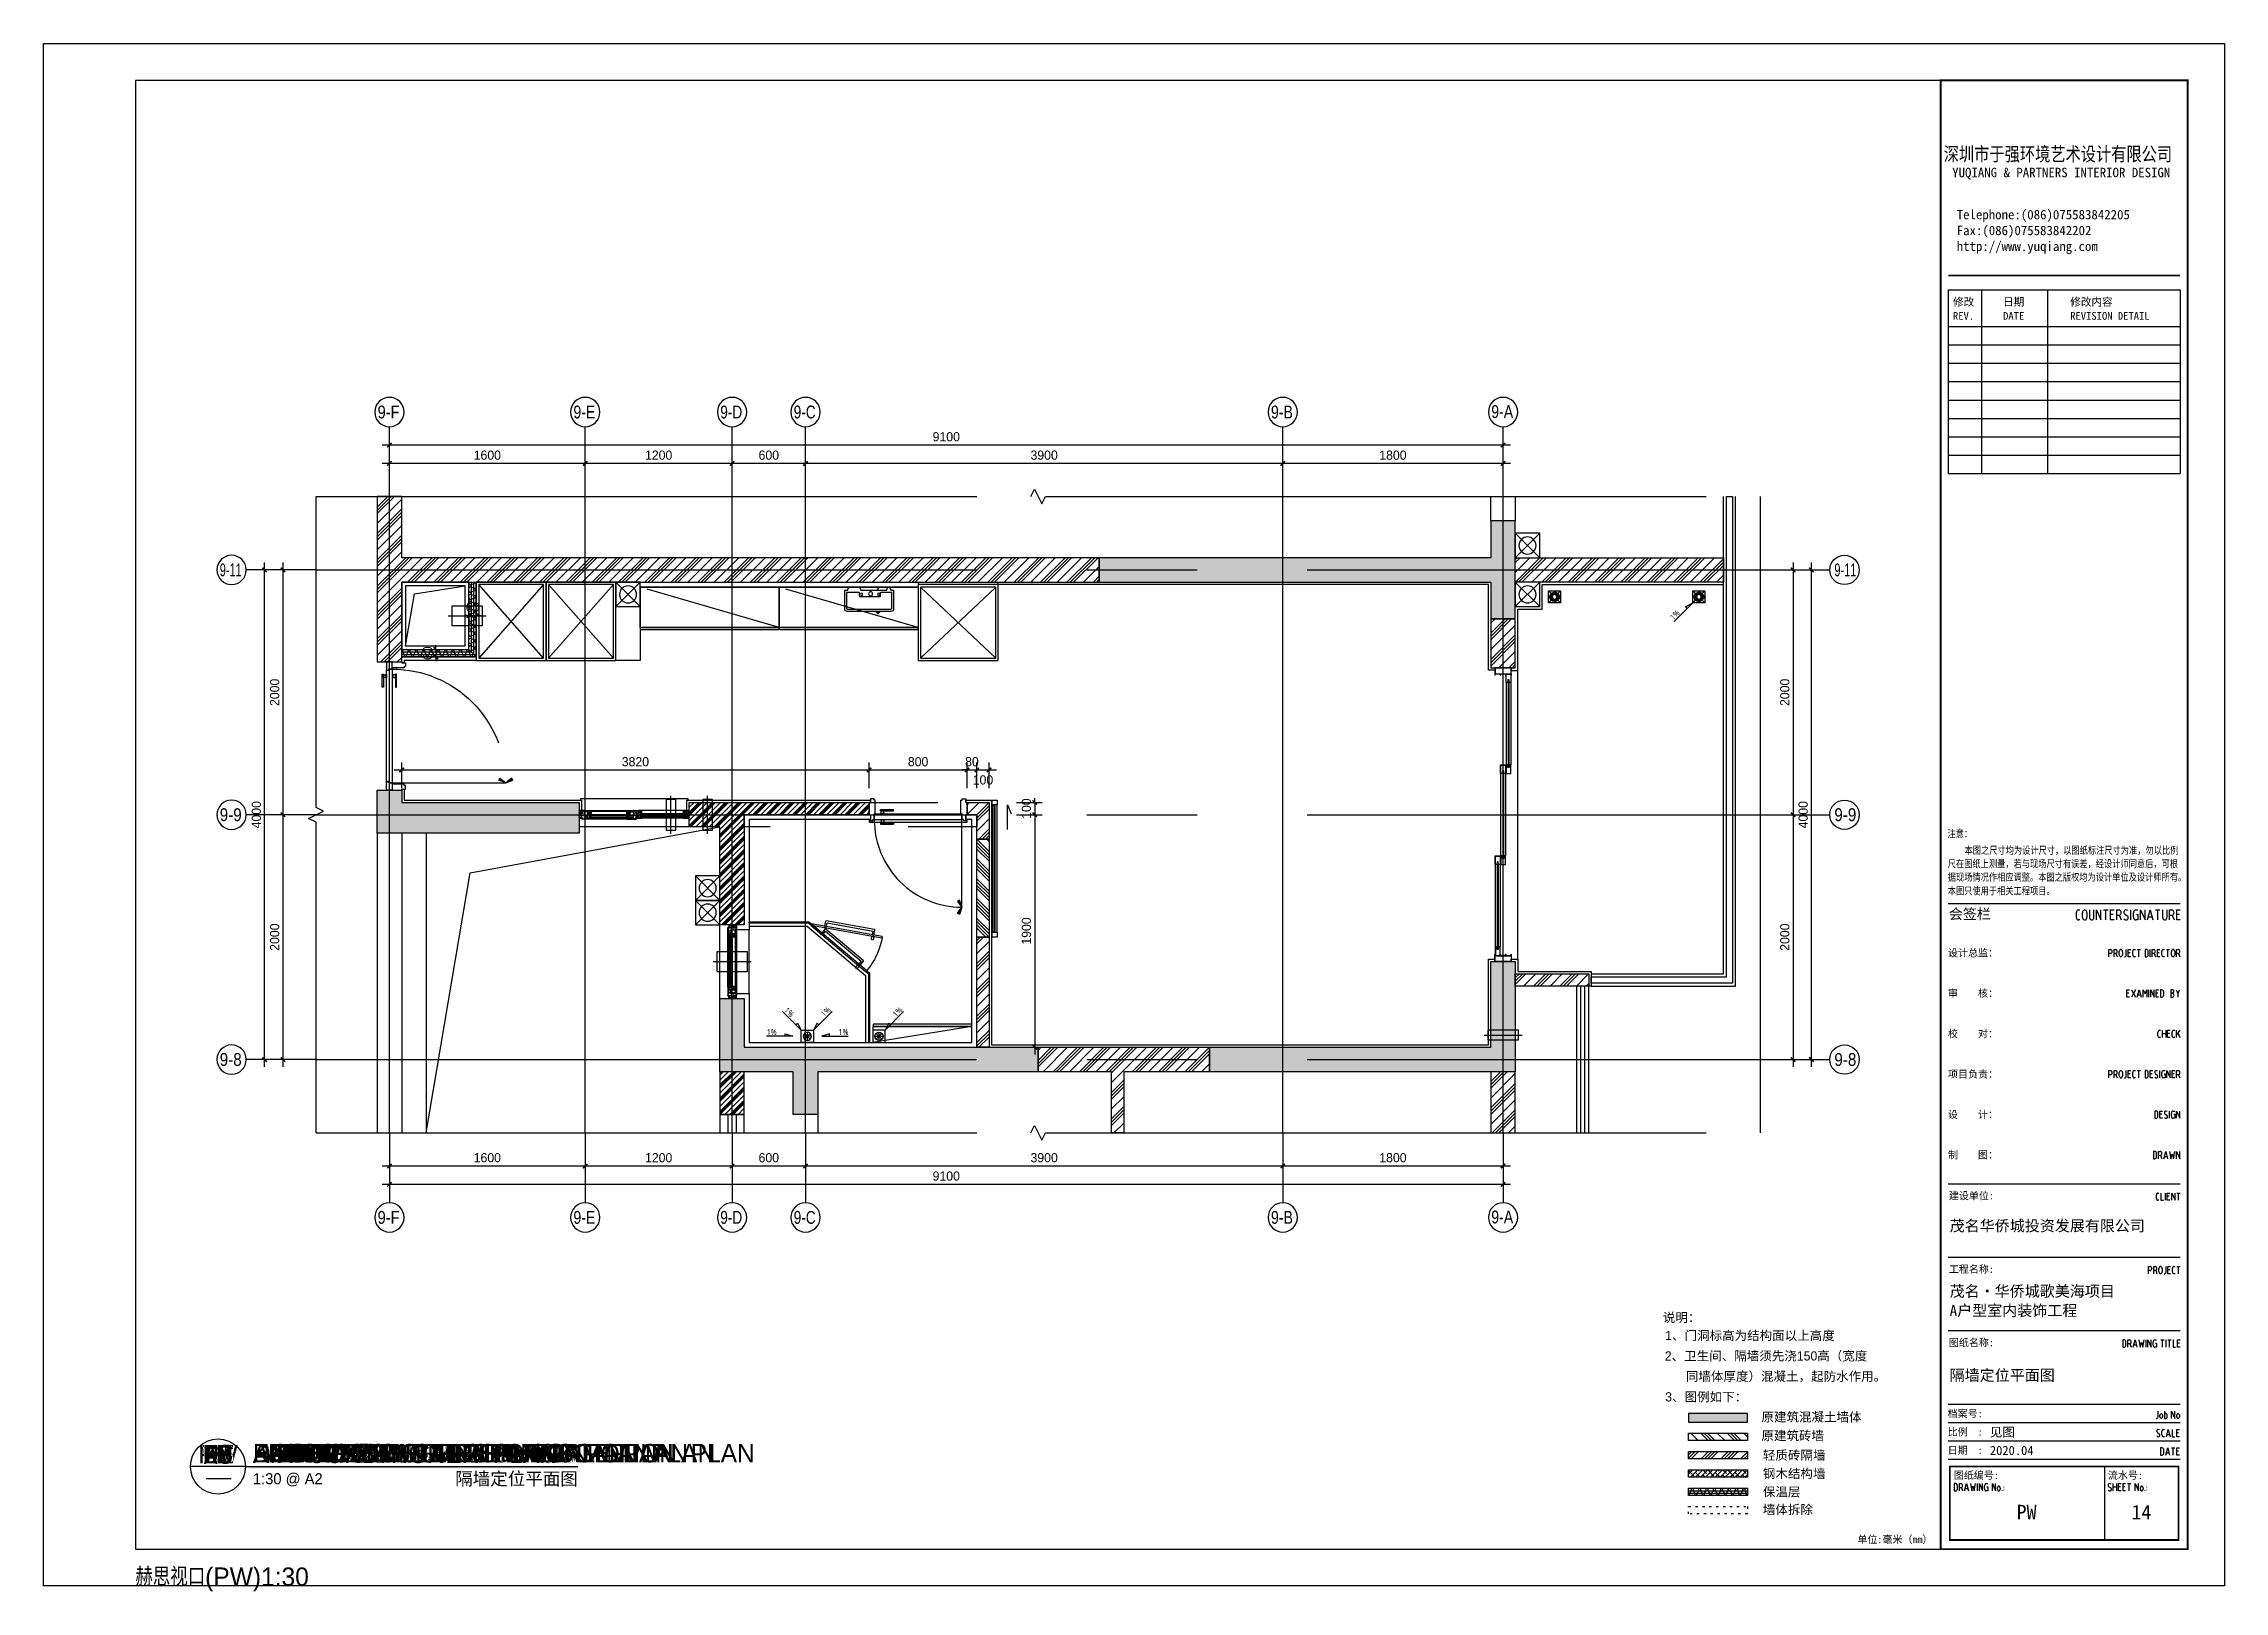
# Paper-space layout 'PW' of a CAD drawing. Header units: millimetres. Extents: x 0 to 594, y -2 to 420.
# The model-space entities are those that its viewports show. They can reach past a viewport. Long polylines and large blocks are cut down to what shows.
import ezdxf
from ezdxf.enums import TextEntityAlignment as Align

# ---------------------------------------------------------------- set-up
doc = ezdxf.new("R2010")
doc.units = ezdxf.units.MM
doc.set_wipeout_variables(frame=1)
doc.header["$PDMODE"] = 35
for name, pattern in [('Pbo-Center', [9, 6, -1, 1, -1]), ('Pbo-Dashed', [3.75, 2.5, -1.25]), ('Pbo-Hidden', [1.875, 1.25, -0.625]), ('Pbo-Neg', [1.875, 0.625, -1.25])]:
    doc.linetypes.add(name, pattern=pattern)
doc.layers.get('0').update_dxf_attribs({"color": 14})
doc.layers.get('DEFPOINTS').update_dxf_attribs({"color": 5})
for name, color, linetype in [('!PboAC-Refe', 50, 'Continuous'), ('!PboAR-Refe', 50, 'Continuous'), ('!PboDP-Refe', 50, 'Continuous'), ('!PboDS-Doors', 60, 'Continuous'), ('!PboDS-Doors-Hidden', 68, 'Pbo-Hidden'), ('!PboDS-Handrail', 44, 'Continuous'), ('!PboDS-Mech', 134, 'Continuous'), ('!PboDS-MillRC', 42, 'Continuous'), ('!PboDS-MillRS', 43, 'Pbo-Hidden'), ('!PboDS-Stair', 30, 'Continuous'), ('!PboDT-Refe', 50, 'Continuous'), ('!PboEM-Refe', 50, 'Continuous'), ('!PboES-Refe', 50, 'Continuous'), ('!PboEX-Refe', 50, 'Continuous'), ('!PboFC-Refe', 50, 'Continuous'), ('!PboFF-Furn', 51, 'Continuous'), ('!PboFF-Furn-Detail', 56, 'Continuous'), ('!PboFF-Refe', 50, 'Continuous'), ('!PboGS-13Light-Center', 134, 'Pbo-Center'), ('!PboGS-50Dark', 160, 'Continuous'), ('!PboGS-Dim', 50, 'Continuous'), ('!PboGS-Logo', 4, 'Continuous'), ('!PboGS-Refe', 50, 'Continuous'), ('!PboGS-TXT25', 40, 'Continuous'), ('!PboKP-Refe', 50, 'Continuous'), ('!PboLP-Refe', 50, 'Continuous'), ('!PboPL-AxisNumber', 150, 'Continuous'), ('!PboPL-Column', 182, 'Continuous'), ('!PboPL-EXwalls', 190, 'Continuous'), ('!PboPL-Glass', 30, 'Continuous'), ('!PboPL-Grid', 124, 'Pbo-Center'), ('!PboPL-Hatch', 250, 'Continuous'), ('!PboPL-Mech', 134, 'Continuous'), ('!PboPL-Opening', 250, 'Pbo-Dashed'), ('!PboPL-ShadeDark', 251, 'Continuous'), ('!PboPL-TXT25', 40, 'Continuous'), ('!PboPL-WallFin', 160, 'Continuous'), ('!PboPL-Walls', 200, 'Continuous'), ('!PboPW-Dim', 50, 'Continuous'), ('!PboPW-Dismantle', 130, 'Pbo-Neg'), ('!PboPW-Hatch', 250, 'Continuous'), ('!PboPW-Refe', 50, 'Continuous'), ('!PboRC-Refe', 50, 'Continuous'), ('!PboWF-Refe', 50, 'Continuous'), ('!PboWS-Refe', 50, 'Continuous')]:
    doc.layers.add(name, color=color, linetype=linetype)
doc.styles.add('!PBO2007_CN_b', font='', dxfattribs={"width": 0.8})
doc.styles.add('!PYH.V2008_EN', font='')
doc.styles.add('!赫思DIM-EN', font='赫思StyleDimTextEN.SHX', dxfattribs={"width": 0.9, "bigfont": '赫思StyleDimTextCN.SHX'})
doc.styles.add('!赫思Norm', font='赫思StyleNormEN.SHX', dxfattribs={"width": 0.9, "bigfont": '赫思StyleDimTextCN.SHX'})
doc.styles.add('HT', font='simhei.ttf', dxfattribs={"width": 0.8})
doc.styles.add('yq1', font='simhei.ttf')
doc.styles.add('yq2', font='')
doc.styles.get('!PBO2007_CN_b').set_extended_font_data('Microsoft YaHei')
doc.styles.get('!PYH.V2008_EN').set_extended_font_data('赫思深化DWG.CN繁')
doc.styles.get('yq2').set_extended_font_data('SimSun')
doc.dimstyles.new('!PboMS-30', dxfattribs={"dimscale": 30, "dimtxt": 2.5, "dimasz": 1.2, "dimexe": 2, "dimexo": 2, "dimgap": 1, "dimtad": 1, "dimdec": 0, "dimdsep": 46, "dimtxsty": '!PYH.V2008_EN', "dimblk": 'ARCHTICK', "dimcen": 1, "dimdle": 2, "dimclrd": 44, "dimclre": 44, "dimclrt": 256, "dimadec": 1, "dimazin": 2, "dimtfac": 1, "dimtdec": 0, "dimtix": 1, "dimtmove": 2, "dimatfit": 1, "dimldrblk": '!PYH_DIM.ARCHTICK', "dimfxl": 5, "dimfxlon": 1, "dimtolj": 1, "dimtzin": 0, "dimlwd": -1, "dimlwe": -1, "dimarcsym": 0})

psp = doc.layouts.new('PW')

# ---------------------------------------------------------------- texts
at = {"layer": '!PboGS-TXT25', "style": '!PYH.V2008_EN'}
for s, p in [('说明：', (441.06, 71.85)), ('1、门洞标高为结构面以上高度', (441.69, 66.93)), ('2、卫生间、隔墙须先浇150高（宽度', (441.58, 61.37)), ('同墙体厚度）混凝土，起防水作用。', (447.32, 55.81)), ('3、图例如下：', (441.69, 50.22)), ('原建筑混凝土墙体', (467.9, 44.74)), ('原建筑砖墙', (467.9, 39.66)), ('轻质砖隔墙', (468.29, 34.34)), ('钢木结构墙', (468.29, 29.34)), ('保温层', (468.29, 24.34)), ('墙体拆除', (468.29, 19.52))]:
    psp.add_text(s, height=2.5, dxfattribs=at).set_placement(p)
at = {"layer": 'DEFPOINTS', "color": 250, "style": '!赫思DIM-EN'}
psp.add_text('赫思视口(PW)1:30', height=5, dxfattribs=at).set_placement((25, 0))

msp = doc.modelspace()

# ---------------------------------------------------------------- blocks, each defined once
blk = doc.blocks.new('*U47')
at = {"layer": '!PboGS-50Dark'}
blk.add_line((7.5, 0), (98.01, 0), dxfattribs=at)
blk.add_circle((0, 0), 7.5, dxfattribs=at)
at = {"color": 9}
blk.add_line((7.5, 0), (-7.5, 0), dxfattribs=at)
at = {"color": 250}
blk.add_solid([(8.5, -0.48), (8.5, -0.13), (98.02, -0.48), (98.02, -0.13)], dxfattribs=at)
at = {"layer": '!PboAC-Refe', "style": '!PYH.V2008_EN'}
blk.add_text('AIR  CONDITIONER  PLAN', height=5, dxfattribs=at).set_placement((9.5, 0.96))
at = {"layer": '!PboAC-Refe', "style": '!PYH.V2008_EN', "width": 0.82}
blk.add_text('AC', height=5, dxfattribs=at).set_placement((0, 0.71), align=Align.CENTER)
at = {"layer": '!PboAR-Refe', "style": '!PYH.V2008_EN'}
blk.add_text('ARCHITECTURAL INFORMATION  PLAN', height=5, dxfattribs=at).set_placement((9.5, 1.13))
at = {"layer": '!PboAR-Refe', "style": '!PYH.V2008_EN', "width": 0.82}
blk.add_text('AR', height=5, dxfattribs=at).set_placement((0, 0.88), align=Align.CENTER)
at = {"layer": '!PboDP-Refe', "style": '!PYH.V2008_EN'}
blk.add_text('DOOR  PLAN', height=5, dxfattribs=at).set_placement((9.5, 1.13))
at = {"layer": '!PboDP-Refe', "style": '!PYH.V2008_EN', "width": 0.82}
blk.add_text('DP', height=5, dxfattribs=at).set_placement((0, 0.88), align=Align.CENTER)
at = {"layer": '!PboDT-Refe', "style": '!PYH.V2008_EN'}
blk.add_text('PLAN', height=5, dxfattribs=at).set_placement((9.5, 1.13))
at = {"layer": '!PboEM-Refe', "style": '!PYH.V2008_EN'}
blk.add_text('ELECTRICAL & MECHANICAL  PLAN', height=5, dxfattribs=at).set_placement((9.5, 1.13))
at = {"layer": '!PboEM-Refe', "style": '!PYH.V2008_EN', "width": 0.82}
blk.add_text('EM', height=5, dxfattribs=at).set_placement((0, 0.88), align=Align.CENTER)
at = {"layer": '!PboES-Refe', "style": '!PYH.V2008_EN', "width": 0.82}
blk.add_text('ES', height=5, dxfattribs=at).set_placement((0, 0.88), align=Align.CENTER)
at = {"layer": '!PboES-Refe', "style": '!PYH.V2008_EN'}
blk.add_text('ELECTRICAL & MECHANICAL  PLAN', height=5, dxfattribs=at).set_placement((9.5, 1.13))
at = {"layer": '!PboEX-Refe', "style": '!PYH.V2008_EN'}
blk.add_text('EX ARCHITECTURAL INFORMATION  PLAN', height=5, dxfattribs=at).set_placement((9.5, 1.13))
at = {"layer": '!PboEX-Refe', "style": '!PYH.V2008_EN', "width": 0.82}
blk.add_text('EX', height=5, dxfattribs=at).set_placement((0, 0.88), align=Align.CENTER)
at = {"layer": '!PboFC-Refe', "style": '!PYH.V2008_EN', "width": 0.82}
blk.add_text('FC', height=5, dxfattribs=at).set_placement((0, 0.88), align=Align.CENTER)
at = {"layer": '!PboFC-Refe', "style": '!PYH.V2008_EN'}
blk.add_text('FLOOR  COVERING  PLAN', height=5, dxfattribs=at).set_placement((9.5, 1.13))
at = {"layer": '!PboFF-Refe', "style": '!PYH.V2008_EN'}
blk.add_text('FIXTURES & FURNISHINGS  PLAN', height=5, dxfattribs=at).set_placement((9.5, 1.13))
at = {"layer": '!PboFF-Refe', "style": '!PYH.V2008_EN', "width": 0.82}
blk.add_text('FF', height=5, dxfattribs=at).set_placement((0, 0.88), align=Align.CENTER)
at = {"layer": '!PboGS-Refe', "style": '!PYH.V2008_EN'}
blk.add_attdef('DWG_NAME_EN', (9.5, 1.13), '', height=5, dxfattribs=at)
at = {"layer": '!PboGS-Refe', "style": '!PYH.V2008_EN', "width": 0.82}
blk.add_attdef('NUM', text='', height=5, dxfattribs=at).set_placement((0, 0.88), align=Align.CENTER)
at = {"layer": '!PboGS-Refe', "style": '!PYH.V2008_EN', "width": 0.999789}
blk.add_attdef('AREA', text='', height=3.3, dxfattribs=at).set_placement((-4.49, -4.57), (4.9, -4.57), align=Align.FIT)
at = {"layer": '!PboKP-Refe', "style": '!PYH.V2008_EN'}
blk.add_text('KEY  PLAN', height=5, dxfattribs=at).set_placement((9.5, 1.13))
at = {"layer": '!PboKP-Refe', "style": '!PYH.V2008_EN', "width": 0.82}
blk.add_text('KP', height=5, dxfattribs=at).set_placement((0, 0.88), align=Align.CENTER)
at = {"layer": '!PboLP-Refe', "style": '!PYH.V2008_EN'}
blk.add_text('LAMPS  AND  LANTERNS  PLAN', height=5, dxfattribs=at).set_placement((9.5, 1.13))
at = {"layer": '!PboLP-Refe', "style": '!PYH.V2008_EN', "width": 0.82}
blk.add_text('LP', height=5, dxfattribs=at).set_placement((0, 0.88), align=Align.CENTER)
at = {"layer": '!PboPW-Refe', "style": '!PYH.V2008_EN'}
blk.add_text('PARTITION WALL PLAN', height=5, dxfattribs=at).set_placement((9.5, 1.13))
blk.add_text('PW', height=5, dxfattribs=at).set_placement((0, 0.88), align=Align.CENTER)
at = {"layer": '!PboRC-Refe', "style": '!PYH.V2008_EN', "width": 0.82}
blk.add_text('RC', height=5, dxfattribs=at).set_placement((0, 0.88), align=Align.CENTER)
at = {"layer": '!PboRC-Refe', "style": '!PYH.V2008_EN'}
blk.add_text('REFLECTED  CEILING  PLAN', height=5, dxfattribs=at).set_placement((9.5, 1.13))
at = {"layer": '!PboWF-Refe', "style": '!PYH.V2008_EN'}
blk.add_text('WALL  FINISH  PLAN', height=5, dxfattribs=at).set_placement((9.5, 1.13))
at = {"layer": '!PboWF-Refe', "style": '!PYH.V2008_EN', "width": 0.82}
blk.add_text('WF', height=5, dxfattribs=at).set_placement((0, 0.88), align=Align.CENTER)
at = {"layer": '!PboWS-Refe', "style": '!PYH.V2008_EN', "width": 0.82}
blk.add_text('WS', height=5, dxfattribs=at).set_placement((0, 0.88), align=Align.CENTER)
at = {"layer": '!PboWS-Refe', "style": '!PYH.V2008_EN'}
blk.add_text('WATER  SUPPLY & DRAINAGE  PLAN', height=5, dxfattribs=at).set_placement((9.5, 1.13))
at = {"style": '!PYH.V2008_EN'}
blk.add_attdef('ScaleTAG', (9.5, -4.83), '', height=3, dxfattribs=at)
blk.add_attdef('DWG_NAME_CN', text='', height=3.5, dxfattribs=at).set_placement((98.02, -5.07), align=Align.RIGHT)
blk = doc.blocks.new('pbotmp20190306164829')
at = {"layer": '!PboGS-Refe', "color": 10}
for p, q in [((518.8, 352.94), (518.8, 302.94)), ((518.8, 352.94), (581.92, 352.94)), ((527.8, 352.94), (527.8, 302.94)), ((545.8, 352.94), (545.8, 302.94)), ((581.92, 352.94), (581.92, 302.94)), ((518.8, 342.94), (581.92, 342.94)), ((518.8, 337.94), (581.92, 337.94)), ((518.8, 332.94), (581.92, 332.94)), ((518.8, 327.94), (581.92, 327.94)), ((518.8, 322.94), (581.92, 322.94)), ((518.8, 317.94), (581.92, 317.94)), ((518.8, 312.94), (581.92, 312.94)), ((518.8, 307.94), (581.92, 307.94)), ((518.8, 302.94), (581.92, 302.94)), ((518.8, 185.83), (581.92, 185.83)), ((518.8, 109.5), (581.92, 109.5)), ((518.8, 89.5), (581.92, 89.5)), ((518.8, 69.5), (581.92, 69.5)), ((518.8, 49.5), (581.92, 49.5)), ((518.8, 44.5), (581.92, 44.5)), ((518.8, 39.5), (581.92, 39.5)), ((518.8, 34.5), (581.92, 34.5))]:
    blk.add_line(p, q, dxfattribs=at)
at = {"layer": '!PboGS-Refe', "color": 50}
blk.add_lwpolyline([(25, 10), (584, 10), (584, 410), (25, 410)], close=True, dxfattribs=at)
at = {"layer": '!PboGS-Refe', "color": 50, "const_width": 0.5}
blk.add_lwpolyline([(584, 410), (584, 10), (516.72, 10), (516.72, 410)], close=True, dxfattribs=at)
blk.add_lwpolyline([(518.8, 356.84), (581.92, 356.84)], dxfattribs=at)
at = {"layer": '!PboGS-TXT25'}
for p, q in [((561.36, 32.5), (561.36, 12.5)), ((519.22, 12.5), (581.5, 12.5))]:
    blk.add_line(p, q, dxfattribs=at)
for points in [[(554.22, 184.07), (554.01, 184.02), (553.83, 183.87), (553.72, 183.65), (553.68, 183.39)], [(553.68, 182.04), (553.68, 183.39)], [(553.68, 182.04), (553.72, 181.78), (553.83, 181.56), (554.01, 181.42), (554.22, 181.37)], [(554.22, 184.07), (554.64, 184.07)], [(554.64, 181.37), (554.22, 181.37)], [(556.55, 183.32), (556.53, 183.55), (556.44, 183.76), (556.31, 183.92), (556.13, 184.03), (555.95, 184.07), (555.77, 184.03), (555.59, 183.92), (555.47, 183.76), (555.39, 183.55), (555.35, 183.32)], [(555.35, 182.12), (555.35, 183.32)], [(555.35, 182.12), (555.39, 181.88), (555.47, 181.67), (555.59, 181.51), (555.77, 181.4), (555.95, 181.37), (556.13, 181.4), (556.31, 181.51), (556.44, 181.67), (556.53, 181.88), (556.55, 182.12)], [(556.55, 183.32), (556.55, 182.12)], [(557.26, 184.07), (557.26, 182.12), (557.3, 181.88), (557.39, 181.67), (557.52, 181.51), (557.68, 181.4), (557.87, 181.37), (558.05, 181.4), (558.22, 181.51), (558.36, 181.67), (558.44, 181.88), (558.47, 182.12), (558.47, 184.07)], [(559.19, 181.37), (559.19, 184.07), (560.38, 181.37), (560.38, 184.07)], [(561.11, 184.07), (562.31, 184.07)], [(561.71, 181.37), (561.71, 184.07)], [(563.98, 181.37), (563.02, 181.37), (563.02, 184.07), (563.98, 184.07)], [(563.75, 182.86), (563.02, 182.86)], [(564.71, 181.37), (564.71, 184.07), (565.31, 184.07)], [(565.31, 182.57), (564.71, 182.57)], [(565.31, 182.57), (565.49, 182.61), (565.65, 182.7), (565.79, 182.88), (565.87, 183.09), (565.9, 183.32), (565.87, 183.55), (565.79, 183.76), (565.65, 183.92), (565.49, 184.03), (565.31, 184.07)], [(565.42, 182.57), (565.9, 181.37)], [(567.7, 183.92), (567.41, 184.03), (567.1, 184.07), (566.92, 184.02), (566.77, 183.9), (566.66, 183.71), (566.62, 183.49), (566.65, 183.27), (566.75, 183.07), (566.88, 182.93), (567.56, 182.51)], [(566.62, 181.67), (566.84, 181.51), (567.09, 181.42), (567.35, 181.37)], [(567.35, 181.37), (567.52, 181.42), (567.68, 181.54), (567.78, 181.72), (567.83, 181.94), (567.79, 182.16), (567.7, 182.37), (567.56, 182.51)], [(568.54, 181.37), (568.54, 184.07)], [(569.87, 184.07), (569.67, 184.03), (569.51, 183.92), (569.37, 183.76), (569.29, 183.55), (569.26, 183.32)], [(569.26, 182.12), (569.26, 183.32)], [(569.26, 182.12), (569.29, 181.88), (569.37, 181.67), (569.51, 181.51), (569.67, 181.4), (569.87, 181.37)], [(569.87, 184.07), (570.45, 184.07)], [(570.1, 182.86), (570.45, 182.86), (570.45, 181.37), (569.87, 181.37)], [(571.18, 181.37), (571.18, 184.07), (572.38, 181.37), (572.38, 184.07)], [(573.1, 181.37), (573.82, 184.07), (574.53, 181.37)], [(574.32, 182.12), (573.3, 182.12)], [(575.26, 184.07), (576.46, 184.07)], [(575.86, 181.37), (575.86, 184.07)], [(577.17, 184.07), (577.17, 182.12), (577.2, 181.88), (577.28, 181.67), (577.42, 181.51), (577.59, 181.4), (577.77, 181.37), (577.96, 181.4), (578.13, 181.51), (578.25, 181.67), (578.34, 181.88), (578.38, 182.12), (578.38, 184.07)], [(579.09, 181.37), (579.09, 184.07), (579.69, 184.07)], [(579.69, 182.57), (579.09, 182.57)], [(579.69, 182.57), (579.87, 182.61), (580.05, 182.7), (580.18, 182.88), (580.27, 183.09), (580.29, 183.32), (580.27, 183.55), (580.18, 183.76), (580.05, 183.92), (579.87, 184.03), (579.69, 184.07)], [(579.81, 182.57), (580.29, 181.37)], [(581.97, 181.37), (581.02, 181.37), (581.02, 184.07), (581.97, 184.07)], [(581.73, 182.86), (581.02, 182.86)], [(562.55, 171.33), (562.55, 173.31), (562.99, 173.31)], [(562.99, 172.2), (563.15, 172.25), (563.29, 172.38), (563.39, 172.55), (563.42, 172.76), (563.39, 172.97), (563.29, 173.15), (563.15, 173.27), (562.99, 173.31)], [(563.95, 171.33), (563.95, 173.31), (564.39, 173.31)], [(564.39, 172.2), (564.56, 172.25), (564.69, 172.38), (564.79, 172.55), (564.83, 172.76), (564.79, 172.97), (564.69, 173.15), (564.56, 173.27), (564.39, 173.31)], [(566.23, 172.76), (566.21, 172.97), (566.11, 173.15), (565.96, 173.27), (565.8, 173.31), (565.63, 173.27), (565.48, 173.15), (565.39, 172.97), (565.36, 172.76)], [(565.36, 171.88), (565.36, 172.76)], [(566.23, 172.76), (566.23, 171.88)], [(566.76, 171.33), (566.94, 171.33), (567.08, 171.37), (567.19, 171.45), (567.26, 171.6), (567.29, 171.77), (567.29, 173.31)], [(568.53, 171.33), (567.81, 171.33), (567.81, 173.31), (568.53, 173.31)], [(568.34, 172.43), (567.81, 172.43)], [(569.45, 173.31), (569.29, 173.27), (569.17, 173.16), (569.08, 173), (569.05, 172.82)], [(569.05, 171.82), (569.05, 172.82)], [(569.45, 173.31), (569.75, 173.31)], [(570.28, 173.31), (571.15, 173.31)], [(570.72, 171.33), (570.72, 173.31)], [(573.8, 171.33), (573.8, 173.31)], [(574.32, 171.33), (574.32, 173.31), (574.77, 173.31)], [(574.77, 172.2), (574.94, 172.25), (575.07, 172.38), (575.17, 172.55), (575.21, 172.76), (575.17, 172.97), (575.07, 173.15), (574.94, 173.27), (574.77, 173.31)], [(576.44, 171.33), (575.74, 171.33), (575.74, 173.31), (576.44, 173.31)], [(576.26, 172.43), (575.74, 172.43)], [(577.36, 173.31), (577.21, 173.27), (577.07, 173.16), (576.99, 173), (576.96, 172.82)], [(576.96, 171.82), (576.96, 172.82)], [(577.36, 173.31), (577.66, 173.31)], [(578.19, 173.31), (579.08, 173.31)], [(578.63, 171.33), (578.63, 173.31)], [(580.48, 172.76), (580.45, 172.97), (580.35, 173.15), (580.21, 173.27), (580.03, 173.31), (579.87, 173.27), (579.73, 173.15), (579.63, 172.97), (579.6, 172.76)], [(579.6, 171.88), (579.6, 172.76)], [(580.48, 172.76), (580.48, 171.88)], [(581, 171.33), (581, 173.31), (581.45, 173.31)], [(581.45, 172.2), (581.62, 172.25), (581.75, 172.38), (581.85, 172.55), (581.89, 172.76), (581.85, 172.97), (581.75, 173.15), (581.62, 173.27), (581.45, 173.31)], [(562.99, 172.2), (562.55, 172.2)], [(564.39, 172.2), (563.95, 172.2)], [(564.47, 172.2), (564.83, 171.33)], [(565.36, 171.88), (565.39, 171.66), (565.48, 171.49), (565.63, 171.37), (565.8, 171.33), (565.96, 171.37), (566.11, 171.49), (566.21, 171.66), (566.23, 171.88)], [(569.05, 171.82), (569.08, 171.64), (569.17, 171.48), (569.29, 171.37), (569.45, 171.33)], [(569.75, 171.33), (569.45, 171.33)], [(574.77, 172.2), (574.32, 172.2)], [(574.85, 172.2), (575.21, 171.33)], [(576.96, 171.82), (576.99, 171.64), (577.07, 171.48), (577.21, 171.37), (577.36, 171.33)], [(577.66, 171.33), (577.36, 171.33)], [(579.6, 171.88), (579.63, 171.66), (579.73, 171.49), (579.87, 171.37), (580.03, 171.33), (580.21, 171.37), (580.35, 171.49), (580.45, 171.66), (580.48, 171.88)], [(581.45, 172.2), (581, 172.2)], [(581.53, 172.2), (581.89, 171.33)], [(568.17, 160.33), (567.47, 160.33), (567.47, 162.32), (568.17, 162.32)], [(568, 161.43), (567.47, 161.43)], [(568.7, 162.32), (569.75, 160.33)], [(569.75, 162.32), (568.7, 160.33)], [(570.28, 160.33), (570.81, 162.32), (571.34, 160.33)], [(571.18, 160.88), (570.43, 160.88)], [(571.87, 160.33), (571.87, 162.32), (572.4, 161.21), (572.92, 162.32), (572.92, 160.33)], [(573.45, 160.33), (573.45, 162.32)], [(573.97, 160.33), (573.97, 162.32), (574.85, 160.33), (574.85, 162.32)], [(576.08, 160.33), (575.38, 160.33), (575.38, 162.32), (576.08, 162.32)], [(575.91, 161.43), (575.38, 161.43)], [(579.86, 161.43), (580, 161.47), (580.11, 161.55), (580.19, 161.7), (580.22, 161.87), (580.19, 162.03), (580.11, 162.18), (580, 162.28), (579.86, 162.32), (579.42, 162.32), (579.42, 160.33)], [(579.42, 160.33), (579.86, 160.33), (580.03, 160.38), (580.17, 160.49), (580.27, 160.67), (580.3, 160.88), (580.27, 161.09), (580.17, 161.27), (580.03, 161.38), (579.86, 161.43), (579.42, 161.43)], [(580.83, 162.32), (581.36, 161.32), (581.89, 162.32)], [(581.36, 161.32), (581.36, 160.33)], [(576.3, 151.31), (576.14, 151.27), (576.02, 151.16), (575.93, 151), (575.9, 150.82)], [(575.9, 149.82), (575.9, 150.82)], [(575.9, 149.82), (575.93, 149.64), (576.02, 149.48), (576.14, 149.37), (576.3, 149.33)], [(576.3, 151.31), (576.61, 151.31)], [(576.61, 149.33), (576.3, 149.33)], [(577.14, 149.33), (577.14, 151.31)], [(577.14, 150.43), (578.01, 150.43)], [(578.01, 151.31), (578.01, 149.33)], [(579.24, 149.33), (578.54, 149.33), (578.54, 151.31), (579.24, 151.31)], [(579.06, 150.43), (578.54, 150.43)], [(580.17, 151.31), (580.01, 151.27), (579.89, 151.16), (579.8, 151), (579.76, 150.82)], [(579.76, 149.82), (579.76, 150.82)], [(579.76, 149.82), (579.8, 149.64), (579.89, 149.48), (580.01, 149.37), (580.17, 149.33)], [(580.17, 151.31), (580.48, 151.31)], [(580.48, 149.33), (580.17, 149.33)], [(581, 149.33), (581, 151.31)], [(581.88, 151.31), (581, 150.1)], [(581.34, 150.57), (581.89, 149.33)], [(562.55, 138.33), (562.55, 140.32), (562.99, 140.32)], [(562.99, 139.21), (562.55, 139.21)], [(562.99, 139.21), (563.15, 139.25), (563.29, 139.37), (563.39, 139.56), (563.42, 139.76), (563.39, 139.97), (563.29, 140.15), (563.15, 140.27), (562.99, 140.32)], [(563.95, 138.33), (563.95, 140.32), (564.39, 140.32)], [(564.39, 139.21), (563.95, 139.21)], [(564.39, 139.21), (564.56, 139.25), (564.69, 139.37), (564.79, 139.56), (564.83, 139.76), (564.79, 139.97), (564.69, 140.15), (564.56, 140.27), (564.39, 140.32)], [(564.47, 139.21), (564.83, 138.33)], [(566.23, 139.76), (566.21, 139.97), (566.11, 140.15), (565.96, 140.27), (565.8, 140.32), (565.63, 140.27), (565.48, 140.15), (565.39, 139.97), (565.36, 139.76)], [(565.36, 138.88), (565.36, 139.76)], [(565.36, 138.88), (565.39, 138.67), (565.48, 138.49), (565.63, 138.38), (565.8, 138.33), (565.96, 138.38), (566.11, 138.49), (566.21, 138.67), (566.23, 138.88)], [(566.23, 139.76), (566.23, 138.88)], [(566.76, 138.33), (566.94, 138.33), (567.08, 138.36), (567.19, 138.46), (567.26, 138.6), (567.29, 138.77), (567.29, 140.32)], [(568.53, 138.33), (567.81, 138.33), (567.81, 140.32), (568.53, 140.32)], [(568.34, 139.43), (567.81, 139.43)], [(569.45, 140.32), (569.29, 140.27), (569.17, 140.17), (569.08, 140.01), (569.05, 139.81)], [(569.05, 138.83), (569.05, 139.81)], [(569.05, 138.83), (569.08, 138.63), (569.17, 138.48), (569.29, 138.36), (569.45, 138.33)], [(569.45, 140.32), (569.75, 140.32)], [(569.75, 138.33), (569.45, 138.33)], [(570.28, 140.32), (571.15, 140.32)], [(570.72, 138.33), (570.72, 140.32)], [(574.5, 138.33), (573.8, 138.33), (573.8, 140.32), (574.5, 140.32)], [(574.32, 139.43), (573.8, 139.43)], [(575.82, 140.21), (575.38, 140.32), (575.24, 140.28), (575.13, 140.18), (575.06, 140.05), (575.02, 139.89), (575.05, 139.73), (575.12, 139.58), (575.22, 139.47), (575.71, 139.16)], [(575.02, 138.55), (575.28, 138.39), (575.55, 138.33)], [(575.55, 138.33), (575.69, 138.36), (575.8, 138.45), (575.87, 138.6), (575.91, 138.76), (575.88, 138.92), (575.82, 139.06), (575.71, 139.16)], [(576.44, 138.33), (576.44, 140.32)], [(577.41, 140.32), (577.23, 140.27), (577.09, 140.15), (577, 139.97), (576.96, 139.76)], [(576.96, 138.88), (576.96, 139.76)], [(576.96, 138.88), (577, 138.67), (577.09, 138.49), (577.23, 138.38), (577.41, 138.33)], [(577.41, 140.32), (577.85, 140.32)], [(577.58, 139.43), (577.85, 139.43), (577.85, 138.33), (577.41, 138.33)], [(578.36, 138.33), (578.36, 140.32), (579.25, 138.33), (579.25, 140.32)], [(580.48, 138.33), (579.78, 138.33), (579.78, 140.32), (580.48, 140.32)], [(580.3, 139.43), (579.78, 139.43)], [(581, 138.33), (581, 140.32), (581.45, 140.32)], [(581.45, 139.21), (581, 139.21)], [(581.45, 139.21), (581.62, 139.25), (581.75, 139.37), (581.85, 139.56), (581.89, 139.76), (581.85, 139.97), (581.75, 140.15), (581.62, 140.27), (581.45, 140.32)], [(581.53, 139.21), (581.89, 138.33)], [(577.14, 127.33), (576.44, 127.33), (576.44, 129.31), (577.14, 129.31)], [(576.96, 128.43), (576.44, 128.43)], [(578.46, 129.2), (578.02, 129.31), (577.88, 129.27), (577.77, 129.19), (577.7, 129.05), (577.66, 128.89), (577.69, 128.72), (577.75, 128.57), (577.86, 128.48), (578.35, 128.17)], [(577.66, 127.56), (577.92, 127.4), (578.19, 127.33)], [(578.19, 127.33), (578.33, 127.36), (578.44, 127.46), (578.51, 127.59), (578.55, 127.75), (578.52, 127.92), (578.46, 128.07), (578.35, 128.17)], [(579.08, 127.33), (579.08, 129.31)], [(580.03, 129.31), (579.87, 129.27), (579.73, 129.15), (579.63, 128.97), (579.6, 128.76)], [(579.6, 127.89), (579.6, 128.76)], [(579.6, 127.89), (579.63, 127.67), (579.73, 127.49), (579.87, 127.37), (580.03, 127.33)], [(580.03, 129.31), (580.48, 129.31)], [(580.22, 128.43), (580.48, 128.43), (580.48, 127.33), (580.03, 127.33)], [(581, 127.33), (581, 129.31), (581.89, 127.33), (581.89, 129.31)], [(576.08, 116.33), (576.08, 118.32), (576.52, 118.32)], [(576.52, 117.21), (576.08, 117.21)], [(576.52, 117.21), (576.69, 117.25), (576.83, 117.37), (576.93, 117.56), (576.96, 117.77), (576.93, 117.97), (576.83, 118.15), (576.69, 118.27), (576.52, 118.32)], [(576.61, 117.21), (576.96, 116.33)], [(577.49, 116.33), (578.02, 118.32), (578.55, 116.33)], [(578.39, 116.88), (577.64, 116.88)], [(579.08, 118.32), (579.42, 116.33), (579.78, 117.66), (580.13, 116.33), (580.48, 118.32)], [(581, 116.33), (581, 118.32), (581.89, 116.33), (581.89, 118.32)], [(575.86, 106.98), (575.71, 106.95), (575.58, 106.84), (575.49, 106.68), (575.47, 106.48)], [(575.86, 106.98), (576.17, 106.98)], [(576.69, 106.98), (576.69, 104.99), (577.39, 104.99)], [(577.92, 104.99), (577.92, 106.98)], [(579.16, 104.99), (578.45, 104.99), (578.45, 106.98), (579.16, 106.98)], [(579.68, 104.99), (579.68, 106.98), (580.56, 104.99), (580.56, 106.98)], [(581.09, 106.98), (581.97, 106.98)], [(581.53, 104.99), (581.53, 106.98)], [(575.47, 105.5), (575.47, 106.48)], [(575.47, 105.5), (575.49, 105.3), (575.58, 105.14), (575.71, 105.03), (575.86, 104.99)], [(576.17, 104.99), (575.86, 104.99)], [(578.98, 106.1), (578.45, 106.1)], [(573.35, 85), (573.35, 86.98), (573.8, 86.98)], [(573.8, 85.88), (573.35, 85.88)], [(573.8, 85.88), (573.95, 85.92), (574.1, 86.04), (574.2, 86.22), (574.24, 86.42), (574.2, 86.64), (574.1, 86.82), (573.95, 86.94), (573.8, 86.98)], [(574.77, 85), (574.77, 86.98), (575.2, 86.98)], [(575.2, 85.88), (574.77, 85.88)], [(575.2, 85.88), (575.37, 85.92), (575.51, 86.04), (575.6, 86.22), (575.64, 86.42), (575.6, 86.64), (575.51, 86.82), (575.37, 86.94), (575.2, 86.98)], [(575.29, 85.88), (575.64, 85)], [(577.05, 86.42), (577.01, 86.64), (576.91, 86.82), (576.78, 86.94), (576.61, 86.98), (576.44, 86.94), (576.3, 86.82), (576.2, 86.64), (576.17, 86.42)], [(576.17, 85.55), (576.17, 86.42)], [(576.17, 85.55), (576.2, 85.34), (576.3, 85.16), (576.44, 85.04), (576.61, 85), (576.78, 85.04), (576.91, 85.16), (577.01, 85.34), (577.05, 85.55)], [(577.05, 86.42), (577.05, 85.55)], [(577.58, 85), (577.75, 85), (577.88, 85.04), (578, 85.12), (578.07, 85.27), (578.11, 85.44), (578.11, 86.98)], [(579.33, 85), (578.63, 85), (578.63, 86.98), (579.33, 86.98)], [(579.16, 86.1), (578.63, 86.1)], [(580.26, 86.98), (580.11, 86.94), (579.97, 86.83), (579.89, 86.67), (579.86, 86.49)], [(579.86, 85.49), (579.86, 86.49)], [(579.86, 85.49), (579.89, 85.31), (579.97, 85.15), (580.11, 85.04), (580.26, 85)], [(580.26, 86.98), (580.56, 86.98)], [(580.56, 85), (580.26, 85)], [(581.09, 86.98), (581.97, 86.98)], [(581.53, 85), (581.53, 86.98)], [(567.73, 65.01), (567.73, 66.98), (568.17, 66.98)], [(568.17, 65.88), (567.73, 65.88)], [(568.17, 65.88), (568.33, 65.93), (568.48, 66.04), (568.58, 66.22), (568.6, 66.43), (568.58, 66.64), (568.48, 66.82), (568.33, 66.93), (568.17, 66.98)], [(568.26, 65.88), (568.6, 65.01)], [(569.13, 65.01), (569.66, 66.98), (570.18, 65.01)], [(570.04, 65.55), (569.29, 65.55)], [(570.71, 66.98), (571.07, 65.01), (571.41, 66.32), (571.77, 65.01), (572.12, 66.98)], [(572.65, 65.01), (572.65, 66.98)], [(573.18, 65.01), (573.18, 66.98), (574.05, 65.01), (574.05, 66.98)], [(575.02, 66.98), (574.85, 66.93), (574.72, 66.82), (574.62, 66.64), (574.58, 66.43)], [(574.58, 65.55), (574.58, 66.43)], [(574.58, 65.55), (574.62, 65.34), (574.72, 65.16), (574.85, 65.04), (575.02, 65.01)], [(575.02, 66.98), (575.47, 66.98)], [(575.2, 66.1), (575.47, 66.1), (575.47, 65.01), (575.02, 65.01)], [(576.69, 66.98), (577.58, 66.98)], [(577.14, 65.01), (577.14, 66.98)], [(578.11, 65.01), (578.11, 66.98)], [(578.63, 66.98), (579.51, 66.98)], [(579.06, 65.01), (579.06, 66.98)], [(580.03, 66.98), (580.03, 65.01), (580.73, 65.01)], [(581.97, 65.01), (581.26, 65.01), (581.26, 66.98), (581.97, 66.98)], [(581.79, 66.1), (581.26, 66.1)], [(575.39, 45.6), (575.58, 45.6), (575.7, 45.64), (575.82, 45.74), (575.9, 45.87), (575.92, 46.04), (575.92, 47.59)], [(577.68, 47.59), (577.68, 45.6), (578.08, 45.6), (578.23, 45.66), (578.34, 45.8), (578.39, 45.99), (578.39, 46.53), (578.34, 46.73), (578.23, 46.88), (578.08, 46.93), (577.68, 46.93)], [(579.62, 45.6), (579.62, 47.59), (580.49, 45.6), (580.49, 47.59)], [(576.36, 42.48), (575.92, 42.58), (575.78, 42.55), (575.67, 42.46), (575.6, 42.32), (575.58, 42.16), (575.59, 42), (575.66, 41.85), (575.76, 41.74), (576.25, 41.44)], [(577.15, 46.48), (577.12, 46.66), (577.05, 46.79), (576.94, 46.89), (576.8, 46.93), (576.67, 46.89), (576.56, 46.79), (576.47, 46.66), (576.45, 46.48)], [(576.45, 46.04), (576.45, 46.48)], [(576.45, 46.04), (576.47, 45.87), (576.56, 45.74), (576.67, 45.64), (576.8, 45.6), (576.94, 45.64), (577.05, 45.74), (577.12, 45.87), (577.15, 46.04)], [(577.37, 42.58), (577.22, 42.54), (577.1, 42.44), (577.01, 42.28), (576.98, 42.09)], [(576.98, 41.11), (576.98, 42.09)], [(577.15, 46.48), (577.15, 46.04)], [(577.37, 42.58), (577.68, 42.58)], [(578.2, 40.6), (578.73, 42.58), (579.26, 40.6)], [(579.79, 42.58), (579.79, 40.6), (580.49, 40.6)], [(581.73, 46.48), (581.7, 46.66), (581.62, 46.79), (581.51, 46.89), (581.37, 46.93), (581.24, 46.89), (581.13, 46.79), (581.05, 46.66), (581.02, 46.48)], [(581.02, 46.04), (581.02, 46.48)], [(581.02, 46.04), (581.05, 45.87), (581.13, 45.74), (581.24, 45.64), (581.37, 45.6), (581.51, 45.64), (581.62, 45.74), (581.7, 45.87), (581.73, 46.04)], [(581.73, 40.6), (581.02, 40.6), (581.02, 42.58), (581.73, 42.58)], [(581.54, 41.71), (581.02, 41.71)], [(581.73, 46.48), (581.73, 46.04)], [(575.58, 40.82), (575.82, 40.66), (576.09, 40.6)], [(576.09, 40.6), (576.23, 40.64), (576.34, 40.72), (576.42, 40.86), (576.45, 41.03), (576.42, 41.19), (576.36, 41.34), (576.25, 41.44)], [(576.98, 41.11), (577.01, 40.91), (577.1, 40.75), (577.22, 40.64), (577.37, 40.6)], [(577.68, 40.6), (577.37, 40.6)], [(578.03, 35.6), (578.56, 37.58), (579.09, 35.6)], [(578.93, 36.16), (578.19, 36.16)], [(579.11, 41.15), (578.36, 41.15)], [(579.62, 37.58), (580.49, 37.58)], [(580.06, 35.6), (580.06, 37.58)], [(581.73, 35.6), (581.02, 35.6), (581.02, 37.58), (581.73, 37.58)], [(581.54, 36.71), (581.02, 36.71)], [(521.83, 25.85), (521.83, 27.83), (522.26, 27.83)], [(522.26, 26.72), (521.83, 26.72)], [(522.26, 26.72), (522.43, 26.77), (522.58, 26.88), (522.67, 27.07), (522.7, 27.28), (522.67, 27.49), (522.58, 27.67), (522.43, 27.79), (522.26, 27.83)], [(522.35, 26.72), (522.7, 25.85)], [(523.23, 25.85), (523.76, 27.83), (524.29, 25.85)], [(524.13, 26.39), (523.39, 26.39)], [(524.82, 27.83), (525.17, 25.85), (525.52, 27.17), (525.87, 25.85), (526.23, 27.83)], [(526.75, 25.85), (526.75, 27.83)], [(527.27, 25.85), (527.27, 27.83), (528.16, 25.85), (528.16, 27.83)], [(529.13, 27.83), (528.96, 27.79), (528.81, 27.67), (528.72, 27.49), (528.69, 27.28)], [(528.69, 26.39), (528.69, 27.28)], [(528.69, 26.39), (528.72, 26.18), (528.81, 26.01), (528.96, 25.89), (529.13, 25.85)], [(529.13, 27.83), (529.57, 27.83)], [(529.3, 26.95), (529.57, 26.95), (529.57, 25.85), (529.13, 25.85)], [(530.8, 25.85), (530.8, 27.83), (531.67, 25.85), (531.67, 27.83)], [(532.91, 26.72), (532.87, 26.9), (532.8, 27.04), (532.69, 27.13), (532.55, 27.17), (532.42, 27.13), (532.31, 27.04), (532.24, 26.9), (532.2, 26.72)], [(532.2, 26.29), (532.2, 26.72)], [(532.2, 26.29), (532.24, 26.12), (532.31, 25.98), (532.42, 25.88), (532.55, 25.85), (532.69, 25.88), (532.8, 25.98), (532.87, 26.12), (532.91, 26.29)], [(532.91, 26.72), (532.91, 26.29)], [(533.44, 25.85), (533.44, 25.96)], [(533.97, 26.83), (533.97, 26.95)], [(533.97, 26.07), (533.97, 26.18)], [(563.13, 27.72), (562.69, 27.83), (562.57, 27.79), (562.46, 27.71), (562.37, 27.57), (562.35, 27.4), (562.36, 27.24), (562.43, 27.09), (562.55, 26.99), (563.04, 26.69)], [(562.35, 26.07), (562.59, 25.91), (562.88, 25.85)], [(562.88, 25.85), (563, 25.88), (563.12, 25.98), (563.2, 26.11), (563.22, 26.27), (563.21, 26.44), (563.13, 26.58), (563.04, 26.69)], [(563.75, 25.85), (563.75, 27.83)], [(563.75, 26.95), (564.63, 26.95)], [(564.63, 27.83), (564.63, 25.85)], [(565.86, 25.85), (565.16, 25.85), (565.16, 27.83), (565.86, 27.83)], [(565.69, 26.95), (565.16, 26.95)], [(567.09, 25.85), (566.39, 25.85), (566.39, 27.83), (567.09, 27.83)], [(566.92, 26.95), (566.39, 26.95)], [(567.62, 27.83), (568.5, 27.83)], [(568.06, 25.85), (568.06, 27.83)], [(569.73, 25.85), (569.73, 27.83), (570.61, 25.85), (570.61, 27.83)], [(571.84, 26.72), (571.82, 26.9), (571.74, 27.04), (571.62, 27.13), (571.49, 27.17), (571.35, 27.13), (571.24, 27.04), (571.17, 26.9), (571.14, 26.72)], [(571.14, 26.29), (571.14, 26.72)], [(571.14, 26.29), (571.17, 26.12), (571.24, 25.98), (571.35, 25.88), (571.49, 25.85), (571.62, 25.88), (571.74, 25.98), (571.82, 26.12), (571.84, 26.29)], [(571.84, 26.72), (571.84, 26.29)], [(572.37, 25.85), (572.37, 25.96)], [(572.9, 26.83), (572.9, 26.95)], [(572.9, 26.07), (572.9, 26.18)]]:
    blk.add_lwpolyline(points, dxfattribs=at)
for points in [[(572.4, 171.33), (572.79, 171.33), (572.97, 171.38), (573.13, 171.5), (573.23, 171.7), (573.27, 171.93), (573.27, 172.71), (573.23, 172.94), (573.13, 173.14), (572.97, 173.26), (572.79, 173.31), (572.4, 173.31), (572.4, 171.33)], [(576.61, 160.33), (577, 160.33), (577.2, 160.38), (577.34, 160.51), (577.45, 160.71), (577.49, 160.94), (577.49, 161.7), (577.45, 161.94), (577.34, 162.13), (577.2, 162.27), (577, 162.32), (576.61, 162.32), (576.61, 160.33)], [(572.4, 138.33), (572.79, 138.33), (572.97, 138.38), (573.13, 138.51), (573.23, 138.71), (573.27, 138.94), (573.27, 139.7), (573.23, 139.94), (573.13, 140.13), (572.97, 140.27), (572.79, 140.32), (572.4, 140.32), (572.4, 138.33)], [(575.02, 127.33), (575.43, 127.33), (575.61, 127.38), (575.76, 127.51), (575.87, 127.7), (575.91, 127.94), (575.91, 128.71), (575.87, 128.94), (575.76, 129.14), (575.61, 129.26), (575.43, 129.31), (575.02, 129.31), (575.02, 127.33)], [(574.68, 116.33), (575.07, 116.33), (575.26, 116.38), (575.42, 116.51), (575.51, 116.71), (575.55, 116.94), (575.55, 117.7), (575.51, 117.94), (575.42, 118.13), (575.26, 118.27), (575.07, 118.32), (574.68, 118.32), (574.68, 116.33)], [(566.32, 65.01), (566.71, 65.01), (566.91, 65.04), (567.05, 65.18), (567.16, 65.37), (567.2, 65.61), (567.2, 66.38), (567.16, 66.6), (567.05, 66.8), (566.91, 66.93), (566.71, 66.98), (566.32, 66.98), (566.32, 65.01)], [(576.62, 35.6), (577.03, 35.6), (577.21, 35.65), (577.37, 35.79), (577.47, 35.98), (577.5, 36.21), (577.5, 36.98), (577.47, 37.21), (577.37, 37.41), (577.21, 37.54), (577.03, 37.58), (576.62, 37.58), (576.62, 35.6)], [(520.42, 25.85), (520.81, 25.85), (521, 25.89), (521.16, 26.02), (521.27, 26.22), (521.3, 26.45), (521.3, 27.23), (521.27, 27.46), (521.16, 27.65), (521, 27.78), (520.81, 27.83), (520.42, 27.83), (520.42, 25.85)]]:
    blk.add_lwpolyline(points, close=True, dxfattribs=at)
at = {"layer": '!PboGS-TXT25', "const_width": 0.5}
blk.add_lwpolyline([(519.22, 32.5), (519.22, 12.5), (581.5, 12.5), (581.5, 32.5), (536.34, 32.5)], close=True, dxfattribs=at)
at = {"layer": 'DEFPOINTS'}
for points in [[(0, 410), (0, 420), (10, 420)], [(594, 10), (594, 0), (584, 0)]]:
    blk.add_lwpolyline(points, dxfattribs=at)
at = {"layer": '!PboGS-Logo', "style": 'HT'}
blk.add_text('YUQIANG & PARTNERS INTERIOR DESIGN', height=2.5683, dxfattribs=at).set_placement((549.56, 383.62), align=Align.CENTER)
for s, p in [('Telephone:(086)075583842205', (521.09, 372.15)), ('Fax:(086)075583842202', (521.09, 367.84)), ('http://www.yuqiang.com ', (521.09, 363.53))]:
    blk.add_text(s, height=2.5683, dxfattribs=at).set_placement(p)
at = {"layer": '!PboGS-TXT25'}
for s, height, style, p in [('修改', 2.121, 'HT', (520.07, 348.61)), ('日期', 2.121, 'HT', (533.72, 348.61)), ('修改内容', 2.121, 'HT', (552, 348.61)), ('REV.', 2.121, 'HT', (520.07, 344.79)), ('DATE', 2.121, 'HT', (533.72, 344.79)), ('REVISION DETAIL', 2.1212, 'HT', (552, 344.79)), ('建设单位:', 2, 'yq1', (518.95, 105.24)), ('工程名称:', 2, 'yq1', (518.95, 85.24)), ('图纸名称:', 2, 'yq1', (518.95, 65.24)), ('档案号:', 2, 'yq1', (518.62, 45.92)), ('比例  :', 2, 'yq1', (518.62, 40.92)), ('日期  :', 2, 'yq1', (518.62, 35.92)), ('图纸编号:', 2, 'yq1', (520.3, 29.12)), ('流水号:', 2, 'yq1', (562.26, 29.12)), ('单位:毫米（mm）', 2, 'yq1', (494.04, 11.64))]:
    blk.add_text(s, height=height, dxfattribs=dict(at, style=style)).set_placement(p)
for s, height, style, width, p in [('注意：', 2, 'yq2', 0.8, (518.57, 203.82)), ('尺在图纸上测量，若与现场尺寸有误差，经设计师同意后，可根', 2, 'yq2', 0.8, (518.65, 195.66)), ('本图之尺寸均为设计尺寸，以图纸标注尺寸为准，勿以比例', 2, 'yq2', 0.8, (523.23, 199.32)), ('据现场情况作相应调整。本图之版权均为设计单位及设计师所有。', 2, 'yq2', 0.8, (518.65, 192.01)), ('本图只使用于相关工程项目。', 2, 'yq2', 0.8, (518.65, 188.27)), ('会签栏', 2.8, 'yq1', 1, (518.95, 181.57)), ('设计总监：', 2, 'yq1', 1, (518.71, 171.37)), ('审    核：', 2, 'yq1', 1, (518.71, 160.37)), ('校    对：', 2, 'yq1', 1, (518.71, 149.37)), ('项目负责：', 2, 'yq1', 1, (518.71, 138.37)), ('设    计：', 2, 'yq1', 1, (518.71, 127.37)), ('制    图：', 2, 'yq1', 1, (518.71, 116.37))]:
    blk.add_text(s, height=height, dxfattribs=dict(at, style=style, width=width)).set_placement(p)
at = {"layer": '!PboGS-TXT25', "color": 150, "style": 'yq1', "width": 1}
for tag, p in [('设计总监', (532.84, 171.37)), ('审核', (532.84, 160.37)), ('校对', (532.84, 149.37)), ('项目负责', (532.84, 138.37)), ('设计', (532.84, 127.37)), ('制图', (532.84, 116.37))]:
    blk.add_attdef(tag, p, '', height=2, dxfattribs=at)
at = {"layer": '!PboGS-TXT25', "color": 150, "style": 'yq1'}
for tag, p, height in [('建设单位', (519.17, 96.56), 3), ('建设单位(二)', (519.17, 91.29), 3), ('工程名称(一)', (519.17, 78.75), 3), ('工程名称(二)', (519.17, 73.48), 3), ('图纸名称上', (519.17, 58.83), 3), ('图纸名称', (519.17, 55.87), 3), ('图纸名称下', (519.17, 52.8), 3), ('NO20130425', (530.12, 45.63), 2.5), ('见图', (530.12, 40.63), 2.5), ('2013.04', (530.12, 35.63), 2.5)]:
    blk.add_attdef(tag, p, '', height=height, dxfattribs=at)
for tag, p in [('P01', (540.12, 20.08)), ('01', (571.41, 20.08))]:
    blk.add_attdef(tag, text='', height=4, dxfattribs=at).set_placement(p, align=Align.MIDDLE_CENTER)
at = {"color": 4, "style": 'HT', "width": 0.8}
blk.add_text('深圳市于强环境艺术设计有限公司', height=3.8, dxfattribs=at).set_placement((517.56, 388.04))
blk = doc.blocks.new('_ArchTick')
at = {"const_width": 0.35}
blk.add_lwpolyline([(0.5, 0.5), (-0.5, -0.5)], dxfattribs=at)
blk = doc.blocks.new('*D104')
at = {"layer": '!PboGS-Dim', "color": 44, "transparency": 16777216}
for p, q in [((22000, 1130), (22000, 920)), ((31100, 1130), (31100, 920)), ((31160, 980), (21940, 980))]:
    blk.add_line(p, q, dxfattribs=at)
at = {"layer": 'DEFPOINTS', "color": 0, "transparency": 16777216}
for p in [(22000, 1400), (31100, 1400), (22000, 980)]:
    blk.add_point(p, dxfattribs=at)
at = {"layer": '!PboGS-Dim', "color": 44, "transparency": 16777216, "xscale": 36, "yscale": 36, "zscale": 36, "rotation": 180}
blk.add_blockref('_ArchTick', (22000, 980), dxfattribs=at)
at = {"layer": '!PboGS-Dim', "color": 44, "transparency": 16777216, "xscale": 36, "yscale": 36, "zscale": 36}
blk.add_blockref('_ArchTick', (31100, 980), dxfattribs=at)
at = {"layer": '!PboGS-Dim', "transparency": 16777216, "insert": (26550, 1047.5), "char_height": 75, "attachment_point": 5, "style": '!PYH.V2008_EN'}
blk.add_mtext('\\A1;9100', dxfattribs=at)
blk = doc.blocks.new('!PYH_DIM.ARCHTICK')
blk.add_lwpolyline([(0, 0, 0, 0, 0), (-0.96, -1.15, 0.4, 0.25, 0), (0, 0, 0.25, 0.4, 0), (-0.96, 1.15, 0, 0, 0), (0, 0, 0, 0, 0), (-1.64, 0, 0, 0, 0)], format="xyseb")
blk = doc.blocks.new('!pbo_grid201706_blkSC')
blk.add_circle((0, 0), 4)
at = {"layer": '!PboPL-TXT25', "style": '!赫思Norm', "width": 1.599118}
blk.add_attdef('A', text='', height=3.5, dxfattribs=at).set_placement((-2.76, -1.65), (3.22, -1.65), align=Align.FIT)
blk = doc.blocks.new('*D102')
at = {"layer": '!PboGS-Dim', "color": 44, "transparency": 16777216}
for p, q in [((31160, 7020), (21940, 7020)), ((22000, 6870), (22000, 7080)), ((31100, 6870), (31100, 7080))]:
    blk.add_line(p, q, dxfattribs=at)
at = {"layer": 'DEFPOINTS', "color": 0, "transparency": 16777216}
for p in [(22000, 7020), (22000, 6600), (31100, 6600)]:
    blk.add_point(p, dxfattribs=at)
at = {"layer": '!PboGS-Dim', "color": 44, "transparency": 16777216, "xscale": 36, "yscale": 36, "zscale": 36, "rotation": 180}
blk.add_blockref('_ArchTick', (22000, 7020), dxfattribs=at)
at = {"layer": '!PboGS-Dim', "color": 44, "transparency": 16777216, "xscale": 36, "yscale": 36, "zscale": 36}
blk.add_blockref('_ArchTick', (31100, 7020), dxfattribs=at)
at = {"layer": '!PboGS-Dim', "transparency": 16777216, "insert": (26550, 7087.5), "char_height": 75, "attachment_point": 5, "style": '!PYH.V2008_EN'}
blk.add_mtext('\\A1;9100', dxfattribs=at)
blk = doc.blocks.new('*D103')
at = {"layer": '!PboGS-Dim', "color": 44, "transparency": 16777216}
for p, q in [((20980, 1940), (20980, 6060)), ((21130, 6000), (20920, 6000)), ((21130, 2000), (20920, 2000))]:
    blk.add_line(p, q, dxfattribs=at)
at = {"layer": 'DEFPOINTS', "color": 0, "transparency": 16777216}
for p in [(20980, 6000), (21400, 6000), (21400, 2000)]:
    blk.add_point(p, dxfattribs=at)
at = {"layer": '!PboGS-Dim', "color": 44, "transparency": 16777216, "xscale": 36, "yscale": 36, "zscale": 36}
for p, rotation in [((20980, 6000), 90), ((20980, 2000), 270)]:
    blk.add_blockref('_ArchTick', p, dxfattribs=dict(at, rotation=rotation))
at = {"layer": '!PboGS-Dim', "transparency": 16777216, "insert": (20912.5, 4000), "char_height": 75, "attachment_point": 5, "rotation": 90, "style": '!PYH.V2008_EN'}
blk.add_mtext('\\A1;4000', dxfattribs=at)
blk = doc.blocks.new('*D94')
at = {"layer": '!PboGS-Dim', "color": 44, "transparency": 16777216}
for p, q in [((21130, 6060), (21130, 3940)), ((21280, 6000), (21070, 6000)), ((21280, 4000), (21070, 4000))]:
    blk.add_line(p, q, dxfattribs=at)
at = {"layer": 'DEFPOINTS', "color": 0, "transparency": 16777216}
for p in [(21400, 6000), (21130, 4000), (21400, 4000)]:
    blk.add_point(p, dxfattribs=at)
at = {"layer": '!PboGS-Dim', "color": 44, "transparency": 16777216, "xscale": 36, "yscale": 36, "zscale": 36}
for p, rotation in [((21130, 6000), 90), ((21130, 4000), 270)]:
    blk.add_blockref('_ArchTick', p, dxfattribs=dict(at, rotation=rotation))
at = {"layer": '!PboGS-Dim', "transparency": 16777216, "insert": (21062.5, 5000), "char_height": 75, "attachment_point": 5, "rotation": 90, "style": '!PYH.V2008_EN'}
blk.add_mtext('\\A1;2000', dxfattribs=at)
blk = doc.blocks.new('*D90')
at = {"layer": '!PboGS-Dim', "color": 44, "transparency": 16777216}
for p, q in [((21280, 4000), (21070, 4000)), ((21130, 4060), (21130, 1940)), ((21280, 2000), (21070, 2000))]:
    blk.add_line(p, q, dxfattribs=at)
at = {"layer": 'DEFPOINTS', "color": 0, "transparency": 16777216}
for p in [(21400, 4000), (21130, 2000), (21400, 2000)]:
    blk.add_point(p, dxfattribs=at)
at = {"layer": '!PboGS-Dim', "color": 44, "transparency": 16777216, "xscale": 36, "yscale": 36, "zscale": 36}
for p, rotation in [((21130, 4000), 90), ((21130, 2000), 270)]:
    blk.add_blockref('_ArchTick', p, dxfattribs=dict(at, rotation=rotation))
at = {"layer": '!PboGS-Dim', "transparency": 16777216, "insert": (21062.5, 3000), "char_height": 75, "attachment_point": 5, "rotation": 90, "style": '!PYH.V2008_EN'}
blk.add_mtext('\\A1;2000', dxfattribs=at)
blk = doc.blocks.new('*D91')
at = {"layer": '!PboGS-Dim', "color": 44, "transparency": 16777216}
for p, q in [((31160, 6870), (29240, 6870)), ((29300, 6720), (29300, 6930)), ((31100, 6720), (31100, 6930))]:
    blk.add_line(p, q, dxfattribs=at)
at = {"layer": 'DEFPOINTS', "color": 0, "transparency": 16777216}
for p in [(29300, 6870), (29300, 6600), (31100, 6600)]:
    blk.add_point(p, dxfattribs=at)
at = {"layer": '!PboGS-Dim', "color": 44, "transparency": 16777216, "xscale": 36, "yscale": 36, "zscale": 36, "rotation": 180}
blk.add_blockref('_ArchTick', (29300, 6870), dxfattribs=at)
at = {"layer": '!PboGS-Dim', "color": 44, "transparency": 16777216, "xscale": 36, "yscale": 36, "zscale": 36}
blk.add_blockref('_ArchTick', (31100, 6870), dxfattribs=at)
at = {"layer": '!PboGS-Dim', "transparency": 16777216, "insert": (30200, 6937.5), "char_height": 75, "attachment_point": 5, "style": '!PYH.V2008_EN'}
blk.add_mtext('\\A1;1800', dxfattribs=at)
blk = doc.blocks.new('*D92')
at = {"layer": '!PboGS-Dim', "color": 44, "transparency": 16777216}
for p, q in [((29360, 6870), (25340, 6870)), ((25400, 6720), (25400, 6930)), ((29300, 6720), (29300, 6930))]:
    blk.add_line(p, q, dxfattribs=at)
at = {"layer": 'DEFPOINTS', "color": 0, "transparency": 16777216}
for p in [(25400, 6870), (25400, 6600), (29300, 6600)]:
    blk.add_point(p, dxfattribs=at)
at = {"layer": '!PboGS-Dim', "color": 44, "transparency": 16777216, "xscale": 36, "yscale": 36, "zscale": 36, "rotation": 180}
blk.add_blockref('_ArchTick', (25400, 6870), dxfattribs=at)
at = {"layer": '!PboGS-Dim', "color": 44, "transparency": 16777216, "xscale": 36, "yscale": 36, "zscale": 36}
blk.add_blockref('_ArchTick', (29300, 6870), dxfattribs=at)
at = {"layer": '!PboGS-Dim', "transparency": 16777216, "insert": (27350, 6937.5), "char_height": 75, "attachment_point": 5, "style": '!PYH.V2008_EN'}
blk.add_mtext('\\A1;3900', dxfattribs=at)
blk = doc.blocks.new('*D93')
at = {"layer": '!PboGS-Dim', "color": 44, "transparency": 16777216}
for p, q in [((25460, 6870), (24740, 6870)), ((24800, 6720), (24800, 6930)), ((25400, 6720), (25400, 6930))]:
    blk.add_line(p, q, dxfattribs=at)
at = {"layer": 'DEFPOINTS', "color": 0, "transparency": 16777216}
for p in [(24800, 6870), (24800, 6600), (25400, 6600)]:
    blk.add_point(p, dxfattribs=at)
at = {"layer": '!PboGS-Dim', "color": 44, "transparency": 16777216, "xscale": 36, "yscale": 36, "zscale": 36, "rotation": 180}
blk.add_blockref('_ArchTick', (24800, 6870), dxfattribs=at)
at = {"layer": '!PboGS-Dim', "color": 44, "transparency": 16777216, "xscale": 36, "yscale": 36, "zscale": 36}
blk.add_blockref('_ArchTick', (25400, 6870), dxfattribs=at)
at = {"layer": '!PboGS-Dim', "transparency": 16777216, "insert": (25100, 6937.5), "char_height": 75, "attachment_point": 5, "style": '!PYH.V2008_EN'}
blk.add_mtext('\\A1;600', dxfattribs=at)
blk = doc.blocks.new('*D95')
at = {"layer": '!PboGS-Dim', "color": 44, "transparency": 16777216}
for p, q in [((24860, 6870), (23540, 6870)), ((23600, 6720), (23600, 6930)), ((24800, 6720), (24800, 6930))]:
    blk.add_line(p, q, dxfattribs=at)
at = {"layer": 'DEFPOINTS', "color": 0, "transparency": 16777216}
for p in [(23600, 6870), (23600, 6600), (24800, 6600)]:
    blk.add_point(p, dxfattribs=at)
at = {"layer": '!PboGS-Dim', "color": 44, "transparency": 16777216, "xscale": 36, "yscale": 36, "zscale": 36, "rotation": 180}
blk.add_blockref('_ArchTick', (23600, 6870), dxfattribs=at)
at = {"layer": '!PboGS-Dim', "color": 44, "transparency": 16777216, "xscale": 36, "yscale": 36, "zscale": 36}
blk.add_blockref('_ArchTick', (24800, 6870), dxfattribs=at)
at = {"layer": '!PboGS-Dim', "transparency": 16777216, "insert": (24200, 6937.5), "char_height": 75, "attachment_point": 5, "style": '!PYH.V2008_EN'}
blk.add_mtext('\\A1;1200', dxfattribs=at)
blk = doc.blocks.new('*D96')
at = {"layer": '!PboGS-Dim', "color": 44, "transparency": 16777216}
for p, q in [((23660, 6870), (21940, 6870)), ((22000, 6720), (22000, 6930)), ((23600, 6720), (23600, 6930))]:
    blk.add_line(p, q, dxfattribs=at)
at = {"layer": 'DEFPOINTS', "color": 0, "transparency": 16777216}
for p in [(22000, 6870), (22000, 6600), (23600, 6600)]:
    blk.add_point(p, dxfattribs=at)
at = {"layer": '!PboGS-Dim', "color": 44, "transparency": 16777216, "xscale": 36, "yscale": 36, "zscale": 36, "rotation": 180}
blk.add_blockref('_ArchTick', (22000, 6870), dxfattribs=at)
at = {"layer": '!PboGS-Dim', "color": 44, "transparency": 16777216, "xscale": 36, "yscale": 36, "zscale": 36}
blk.add_blockref('_ArchTick', (23600, 6870), dxfattribs=at)
at = {"layer": '!PboGS-Dim', "transparency": 16777216, "insert": (22800, 6937.5), "char_height": 75, "attachment_point": 5, "style": '!PYH.V2008_EN'}
blk.add_mtext('\\A1;1600', dxfattribs=at)
blk = doc.blocks.new('*D97')
at = {"layer": '!PboGS-Dim', "color": 44, "transparency": 16777216}
for p, q in [((29300, 1280), (29300, 1070)), ((31100, 1280), (31100, 1070)), ((31160, 1130), (29240, 1130))]:
    blk.add_line(p, q, dxfattribs=at)
at = {"layer": 'DEFPOINTS', "color": 0, "transparency": 16777216}
for p in [(29300, 1400), (31100, 1400), (29300, 1130)]:
    blk.add_point(p, dxfattribs=at)
at = {"layer": '!PboGS-Dim', "color": 44, "transparency": 16777216, "xscale": 36, "yscale": 36, "zscale": 36, "rotation": 180}
blk.add_blockref('_ArchTick', (29300, 1130), dxfattribs=at)
at = {"layer": '!PboGS-Dim', "color": 44, "transparency": 16777216, "xscale": 36, "yscale": 36, "zscale": 36}
blk.add_blockref('_ArchTick', (31100, 1130), dxfattribs=at)
at = {"layer": '!PboGS-Dim', "transparency": 16777216, "insert": (30200, 1197.5), "char_height": 75, "attachment_point": 5, "style": '!PYH.V2008_EN'}
blk.add_mtext('\\A1;1800', dxfattribs=at)
blk = doc.blocks.new('*D98')
at = {"layer": '!PboGS-Dim', "color": 44, "transparency": 16777216}
for p, q in [((25400, 1280), (25400, 1070)), ((29300, 1280), (29300, 1070)), ((29360, 1130), (25340, 1130))]:
    blk.add_line(p, q, dxfattribs=at)
at = {"layer": 'DEFPOINTS', "color": 0, "transparency": 16777216}
for p in [(25400, 1400), (29300, 1400), (25400, 1130)]:
    blk.add_point(p, dxfattribs=at)
at = {"layer": '!PboGS-Dim', "color": 44, "transparency": 16777216, "xscale": 36, "yscale": 36, "zscale": 36, "rotation": 180}
blk.add_blockref('_ArchTick', (25400, 1130), dxfattribs=at)
at = {"layer": '!PboGS-Dim', "color": 44, "transparency": 16777216, "xscale": 36, "yscale": 36, "zscale": 36}
blk.add_blockref('_ArchTick', (29300, 1130), dxfattribs=at)
at = {"layer": '!PboGS-Dim', "transparency": 16777216, "insert": (27350, 1197.5), "char_height": 75, "attachment_point": 5, "style": '!PYH.V2008_EN'}
blk.add_mtext('\\A1;3900', dxfattribs=at)
blk = doc.blocks.new('*D99')
at = {"layer": '!PboGS-Dim', "color": 44, "transparency": 16777216}
for p, q in [((24800, 1280), (24800, 1070)), ((25400, 1280), (25400, 1070)), ((25460, 1130), (24740, 1130))]:
    blk.add_line(p, q, dxfattribs=at)
at = {"layer": 'DEFPOINTS', "color": 0, "transparency": 16777216}
for p in [(24800, 1400), (25400, 1400), (24800, 1130)]:
    blk.add_point(p, dxfattribs=at)
at = {"layer": '!PboGS-Dim', "color": 44, "transparency": 16777216, "xscale": 36, "yscale": 36, "zscale": 36, "rotation": 180}
blk.add_blockref('_ArchTick', (24800, 1130), dxfattribs=at)
at = {"layer": '!PboGS-Dim', "color": 44, "transparency": 16777216, "xscale": 36, "yscale": 36, "zscale": 36}
blk.add_blockref('_ArchTick', (25400, 1130), dxfattribs=at)
at = {"layer": '!PboGS-Dim', "transparency": 16777216, "insert": (25100, 1197.5), "char_height": 75, "attachment_point": 5, "style": '!PYH.V2008_EN'}
blk.add_mtext('\\A1;600', dxfattribs=at)
blk = doc.blocks.new('*D100')
at = {"layer": '!PboGS-Dim', "color": 44, "transparency": 16777216}
for p, q in [((23600, 1280), (23600, 1070)), ((24800, 1280), (24800, 1070)), ((24860, 1130), (23540, 1130))]:
    blk.add_line(p, q, dxfattribs=at)
at = {"layer": 'DEFPOINTS', "color": 0, "transparency": 16777216}
for p in [(23600, 1400), (24800, 1400), (23600, 1130)]:
    blk.add_point(p, dxfattribs=at)
at = {"layer": '!PboGS-Dim', "color": 44, "transparency": 16777216, "xscale": 36, "yscale": 36, "zscale": 36, "rotation": 180}
blk.add_blockref('_ArchTick', (23600, 1130), dxfattribs=at)
at = {"layer": '!PboGS-Dim', "color": 44, "transparency": 16777216, "xscale": 36, "yscale": 36, "zscale": 36}
blk.add_blockref('_ArchTick', (24800, 1130), dxfattribs=at)
at = {"layer": '!PboGS-Dim', "transparency": 16777216, "insert": (24200, 1197.5), "char_height": 75, "attachment_point": 5, "style": '!PYH.V2008_EN'}
blk.add_mtext('\\A1;1200', dxfattribs=at)
blk = doc.blocks.new('*D101')
at = {"layer": '!PboGS-Dim', "color": 44, "transparency": 16777216}
for p, q in [((22000, 1280), (22000, 1070)), ((23600, 1280), (23600, 1070)), ((23660, 1130), (21940, 1130))]:
    blk.add_line(p, q, dxfattribs=at)
at = {"layer": 'DEFPOINTS', "color": 0, "transparency": 16777216}
for p in [(22000, 1400), (23600, 1400), (22000, 1130)]:
    blk.add_point(p, dxfattribs=at)
at = {"layer": '!PboGS-Dim', "color": 44, "transparency": 16777216, "xscale": 36, "yscale": 36, "zscale": 36, "rotation": 180}
blk.add_blockref('_ArchTick', (22000, 1130), dxfattribs=at)
at = {"layer": '!PboGS-Dim', "color": 44, "transparency": 16777216, "xscale": 36, "yscale": 36, "zscale": 36}
blk.add_blockref('_ArchTick', (23600, 1130), dxfattribs=at)
at = {"layer": '!PboGS-Dim', "transparency": 16777216, "insert": (22800, 1197.5), "char_height": 75, "attachment_point": 5, "style": '!PYH.V2008_EN'}
blk.add_mtext('\\A1;1600', dxfattribs=at)
blk = doc.blocks.new('pbotmp20180107161933')
blk.add_lwpolyline([(0, -1), (1, -1), (1, 0), (0, 0)], close=True)
for points in [[(0, -0.333), (1, -0.333)], [(0, -0.667), (1, -0.667)]]:
    blk.add_lwpolyline(points)
blk = doc.blocks.new('S-100立管')
for p, q in [((-100, 100), (100, 100)), ((-100, -100), (-100, 100)), ((-100, -100), (100, 100)), ((-100, 100), (100, -100)), ((100, 100), (100, -100)), ((100, -100), (-100, -100))]:
    blk.add_line(p, q)
blk.add_circle((0, 0), 70)
blk = doc.blocks.new('pbotmp20171123175430')
blk.add_lwpolyline([(-40, -125), (40, -125), (40, 125), (-40, 125)], close=True)
blk.add_lwpolyline([(0, 155), (0, -155)])
blk = doc.blocks.new('*D87')
at = {"layer": '!PboGS-Dim', "color": 44, "transparency": 16777216}
for p, q in [((33620, 1940), (33620, 6060)), ((33470, 6000), (33680, 6000)), ((33470, 2000), (33680, 2000))]:
    blk.add_line(p, q, dxfattribs=at)
at = {"layer": 'DEFPOINTS', "color": 0, "transparency": 16777216}
for p in [(33200, 6000), (33620, 6000), (33200, 2000)]:
    blk.add_point(p, dxfattribs=at)
at = {"layer": '!PboGS-Dim', "color": 44, "transparency": 16777216, "xscale": 36, "yscale": 36, "zscale": 36}
for p, rotation in [((33620, 6000), 90), ((33620, 2000), 270)]:
    blk.add_blockref('_ArchTick', p, dxfattribs=dict(at, rotation=rotation))
at = {"layer": '!PboGS-Dim', "transparency": 16777216, "insert": (33552.5, 4000), "char_height": 75, "attachment_point": 5, "rotation": 90, "style": '!PYH.V2008_EN'}
blk.add_mtext('\\A1;4000', dxfattribs=at)
blk = doc.blocks.new('*D88')
at = {"layer": '!PboGS-Dim', "color": 44, "transparency": 16777216}
for p, q in [((33470, 6060), (33470, 3940)), ((33320, 6000), (33530, 6000)), ((33320, 4000), (33530, 4000))]:
    blk.add_line(p, q, dxfattribs=at)
at = {"layer": 'DEFPOINTS', "color": 0, "transparency": 16777216}
for p in [(33200, 6000), (33200, 4000), (33470, 4000)]:
    blk.add_point(p, dxfattribs=at)
at = {"layer": '!PboGS-Dim', "color": 44, "transparency": 16777216, "xscale": 36, "yscale": 36, "zscale": 36}
for p, rotation in [((33470, 6000), 90), ((33470, 4000), 270)]:
    blk.add_blockref('_ArchTick', p, dxfattribs=dict(at, rotation=rotation))
at = {"layer": '!PboGS-Dim', "transparency": 16777216, "insert": (33402.5, 5000), "char_height": 75, "attachment_point": 5, "rotation": 90, "style": '!PYH.V2008_EN'}
blk.add_mtext('\\A1;2000', dxfattribs=at)
blk = doc.blocks.new('*D89')
at = {"layer": '!PboGS-Dim', "color": 44, "transparency": 16777216}
for p, q in [((33320, 4000), (33530, 4000)), ((33470, 4060), (33470, 1940)), ((33320, 2000), (33530, 2000))]:
    blk.add_line(p, q, dxfattribs=at)
at = {"layer": 'DEFPOINTS', "color": 0, "transparency": 16777216}
for p in [(33200, 4000), (33200, 2000), (33470, 2000)]:
    blk.add_point(p, dxfattribs=at)
at = {"layer": '!PboGS-Dim', "color": 44, "transparency": 16777216, "xscale": 36, "yscale": 36, "zscale": 36}
for p, rotation in [((33470, 4000), 90), ((33470, 2000), 270)]:
    blk.add_blockref('_ArchTick', p, dxfattribs=dict(at, rotation=rotation))
at = {"layer": '!PboGS-Dim', "transparency": 16777216, "insert": (33402.5, 3000), "char_height": 75, "attachment_point": 5, "rotation": 90, "style": '!PYH.V2008_EN'}
blk.add_mtext('\\A1;2000', dxfattribs=at)
blk = doc.blocks.new('A$C48F45A8E')
at = {"lineweight": 30}
for points in [[(0, 58), (20, 115), (36, 106)], [(0, 58), (20, 0), (36, 10)]]:
    blk.add_lwpolyline(points, close=True, dxfattribs=at)
for points in [[(20, 115), (0, 58), (36, 106)], [(20, 0), (0, 58), (36, 10)]]:
    blk.add_solid(points, dxfattribs=at)
blk = doc.blocks.new('*U14')
at = {"layer": '!PboDS-Doors'}
blk.add_lwpolyline([(12, 22), (12, -2), (22, -2), (22, -23), (930, -23), (930, -2), (940, -2), (940, 22), (12, 22)], close=True, dxfattribs=at)
at = {"layer": '!PboDS-Doors', "color": 250}
for points in [[(792, 59), (898, 59), (898, 49), (792, 49)], [(866, 28), (898, 28), (898, 22), (866, 22)], [(871, 49), (893, 49), (893, 28), (871, 28)], [(792, -59), (898, -59), (898, -49), (792, -49)], [(866, -28), (898, -28), (898, -23), (866, -23)], [(871, -49), (893, -49), (893, -28), (871, -28)]]:
    blk.add_lwpolyline(points, close=True, dxfattribs=at)
at = {"layer": '!PboDS-Doors-Hidden'}
blk.add_lwpolyline([(12, 22), (12, 951)], dxfattribs=at)
blk.add_arc((12, 22), 928, 0, 90, dxfattribs=at)
at = {"layer": '!PboPL-WallFin'}
for points in [[(-50, 22), (-50, -23), (20, -23), (20, -4), (10, -4), (10, 22), (-50, 22)], [(1000, 22), (1000, -23), (932, -23), (932, -4), (942, -4), (942, 22), (1000, 22)]]:
    blk.add_lwpolyline(points, close=True, dxfattribs=at)
at = {"layer": '!PboDS-Doors-Hidden', "extrusion": (0, 0, -1), "xscale": -1, "zscale": -1, "rotation": 5.983689543853643e-07}
blk.add_blockref('A$C48F45A8E', (-12, 893), dxfattribs=at)
blk = doc.blocks.new('*U11')
at = {"color": 0}
for p, q in [((-366, 28), (-367, 27)), ((-367, 4), (-367, 27)), ((-366, 22), (-367, 22)), ((-46, 28), (-366, 28)), ((-46, 22), (-366, 22)), ((-46, 10), (-366, 10)), ((-46, 4), (-366, 4)), ((-359, 22), (-359, 10)), ((-60, 35), (-352, 35)), ((-352, 30), (-60, 30)), ((-352, 22), (-352, 10)), ((-60, 22), (-60, 10)), ((-53, 22), (-53, 10)), ((-46, 28), (-45, 27)), ((-46, 22), (-45, 22)), ((-46, 10), (-45, 9)), ((-46, 4), (-45, 4)), ((-45, 4), (-45, 27)), ((46, 20), (45, 19)), ((45, -4), (45, 19)), ((46, 14), (45, 14)), ((46, 2), (45, 1)), ((417, 20), (46, 20)), ((417, 14), (46, 14)), ((417, 2), (46, 2)), ((53, 14), (53, 2)), ((401, 27), (60, 27)), ((60, 22), (401, 22)), ((60, 14), (60, 2)), ((403, 14), (403, 2)), ((410, 14), (410, 2)), ((417, 20), (418, 19)), ((417, 14), (418, 14)), ((417, 2), (418, 1)), ((418, -3), (418, 19)), ((418, -4), (418, 19)), ((-10, -30), (-402, -30)), ((-402, -35), (-10, -35)), ((-352, -1), (-60, -1)), ((-60, -27), (-352, -27)), ((46, -4), (45, -4)), ((417, -4), (46, -4)), ((60, -9), (401, -9)), ((401, -35), (60, -35)), ((417, -4), (418, -4))]:
    blk.add_line(p, q, dxfattribs=at)
at = {"color": 0, "flags": 128}
for points in [[(-434, 1), (-435, 1, -0.262919), (-436, 1), (-437, 3), (-437, 1, -0.262919), (-438, 1), (-440, 1, -0.583633), (-440, 1), (-439, 3, 0.136436), (-439, 3), (-439, 3, 0.414214), (-439, 3), (-443, 3, 1.212102), (-444, 3), (-443, 2, 0.267949), (-443, 2), (-442, 2, -0.57735), (-442, 1), (-443, 1), (-445, 0, -0.590582), (-445, 0), (-445, 2, -0.265874), (-445, 2, 0.361778), (-445, 2), (-445, 5), (-449, 5), (-449, 3), (-450, 3), (-450, 9), (-449, 9), (-449, 7), (-446, 7), (-446, 25), (-449, 25), (-449, 23), (-450, 23), (-450, 27), (-424, 27), (-424, 24), (-425, 23), (-425, 25), (-428, 25), (-428, 7), (-425, 7), (-425, 9), (-424, 9), (-424, 3), (-425, 3), (-425, 5), (-428, 5), (-429, 2, 0.361778), (-428, 2, -0.265874), (-428, 2), (-428, 0, -0.590582), (-428, 0), (-431, 1), (-431, 1, -0.57735), (-431, 2), (-431, 2, 0.267949), (-431, 2), (-430, 3, 1.212102), (-430, 3), (-434, 3, 0.414214), (-435, 3), (-435, 3, 0.136436), (-435, 3), (-434, 1, -0.583633)], [(-434, -9), (-435, -9, 0.262919), (-436, -9), (-437, -11), (-437, -9, 0.262919), (-438, -9), (-440, -9, 0.583633), (-440, -9), (-439, -11, -0.136436), (-439, -11), (-439, -11, -0.414214), (-439, -12), (-443, -12, -1.212102), (-444, -11), (-443, -10, -0.267949), (-443, -10), (-442, -10, 0.57735), (-442, -9), (-443, -9), (-445, -8, 0.590582), (-445, -8), (-445, -10, 0.265874), (-445, -10, -0.361778), (-445, -10), (-445, -13), (-449, -13), (-449, -11), (-450, -11), (-450, -17), (-449, -17), (-449, -15), (-446, -15), (-446, -33), (-449, -33), (-449, -31), (-450, -31), (-450, -35), (-424, -35), (-424, -32), (-425, -31), (-425, -33), (-428, -33), (-428, -15), (-425, -15), (-425, -17), (-424, -17), (-424, -11), (-425, -11), (-425, -13), (-428, -13), (-429, -10, -0.361778), (-428, -10, 0.265874), (-428, -10), (-428, -8, 0.590582), (-428, -8), (-431, -9), (-431, -9, 0.57735), (-431, -10), (-431, -10, -0.267949), (-431, -10), (-430, -11, -1.212102), (-430, -12), (-434, -12, -0.414214), (-435, -11), (-435, -11, -0.136436), (-435, -11), (-434, -9, 0.583633)], [(434, -9), (435, -9, -0.262919), (436, -9), (437, -11), (437, -9, -0.262919), (438, -9), (440, -9, -0.583633), (440, -9), (439, -11, 0.136436), (439, -11), (439, -11, 0.414214), (439, -12), (443, -12, 1.212102), (444, -11), (443, -10, 0.267949), (443, -10), (442, -10, -0.57735), (442, -9), (443, -9), (445, -8, -0.590582), (445, -8), (445, -10, -0.265874), (445, -10, 0.361778), (445, -10), (445, -13), (448, -13), (448, -11), (450, -11), (450, -17), (448, -17), (448, -15), (445, -15), (445, -33), (448, -33), (448, -31), (450, -31), (450, -35), (423, -35), (423, -32), (425, -31), (425, -33), (428, -33), (428, -15), (425, -15), (425, -17), (423, -17), (423, -11), (425, -11), (425, -13), (428, -13), (429, -10, 0.361778), (428, -10, -0.265874), (428, -10), (428, -8, -0.590582), (428, -8), (431, -9), (431, -9, -0.57735), (431, -10), (431, -10, 0.267949), (431, -10), (430, -11, 1.212102), (430, -12), (434, -12, 0.414214), (435, -11), (435, -11, 0.136436), (435, -11), (434, -9, -0.583633)]]:
    blk.add_lwpolyline(points, format="xyb", close=True, dxfattribs=at)
for points in [[(-444, 25), (-444, 5), (-430, 5), (-430, 25)], [(429, 5), (429, 25), (444, 25), (444, 5)], [(-444, -33), (-444, -13), (-430, -13), (-430, -33)], [(444, -33), (444, -13), (429, -13), (429, -33)]]:
    blk.add_lwpolyline(points, close=True, dxfattribs=at)
at = {"color": 0}
for points in [[(-401, 26), (-401, 26, -0.414214), (-401, 26), (-401, 25, -0.136436), (-401, 25), (-402, 24, 0.583633), (-401, 23), (-400, 23, 0.262919), (-399, 24), (-398, 26), (-388, 26), (-386, 24, 0.262919), (-386, 23), (-384, 23, 0.583633), (-384, 24), (-385, 25, -0.136436), (-385, 25), (-385, 26, -0.414214), (-385, 26), (-381, 26, -1.212102), (-380, 26), (-381, 24, -0.267949), (-381, 24), (-381, 24, 0.57735), (-382, 24), (-381, 23), (-379, 22, 0.590582), (-378, 22), (-379, 24, 0.265874), (-379, 24, -0.361778), (-379, 25), (-378, 28), (-378, 33), (-360, 33), (-360, 31), (-362, 31), (-362, 30), (-358, 30), (-357, 31), (-359, 31), (-359, 34), (-353, 34), (-353, 31), (-354, 31), (-354, 32), (-354, 30), (-352, 30), (-352, 35), (-429, 35), (-429, 30), (-427, 30), (-427, 31), (-428, 31), (-428, 34), (-423, 34), (-423, 31), (-424, 31), (-424, 30), (-419, 30), (-419, 31), (-421, 31), (-421, 33), (-407, 33), (-407, 28), (-407, 25, -0.361778), (-407, 24, 0.265874), (-407, 24), (-407, 22, 0.590582), (-407, 22), (-404, 23), (-404, 24, 0.57735), (-404, 24), (-404, 24, -0.267949), (-405, 24), (-405, 26, -1.212102), (-405, 26), (-401, 26)], [(-11, 26), (-11, 26, 0.414214), (-11, 26), (-11, 25, 0.136436), (-11, 25), (-10, 24, -0.583633), (-11, 23), (-12, 23, -0.262919), (-13, 24), (-14, 26), (-24, 26), (-26, 24, -0.262919), (-27, 23), (-28, 23, -0.583633), (-28, 24), (-27, 25, 0.136436), (-27, 25), (-27, 26, 0.414214), (-27, 26), (-31, 26, 1.212102), (-32, 26), (-31, 24, 0.267949), (-31, 24), (-31, 24, -0.57735), (-31, 24), (-31, 23), (-33, 22, -0.590582), (-34, 22), (-33, 24, -0.265874), (-33, 24, 0.361778), (-33, 25), (-34, 28), (-34, 33), (-52, 33), (-52, 31), (-50, 31), (-50, 30), (-54, 30), (-55, 31), (-53, 31), (-53, 34), (-59, 34), (-59, 31), (-58, 31), (-58, 32), (-58, 30), (-60, 30), (-60, 35), (17, 35), (17, 30), (15, 30), (15, 31), (16, 31), (16, 34), (10, 34), (10, 31), (12, 31), (11, 30), (7, 30), (7, 31), (9, 31), (9, 33), (-5, 33), (-5, 28), (-5, 25, 0.361778), (-5, 24, -0.265874), (-5, 24), (-5, 22, -0.590582), (-5, 22), (-8, 23), (-8, 24, -0.57735), (-8, 24), (-8, 24, 0.267949), (-7, 24), (-7, 26, 1.212102), (-7, 26), (-11, 26)], [(27, -12, -0.414214), (27, -11), (27, -11, -0.136436), (27, -11), (28, -9, 0.583633), (28, -9), (27, -9, 0.262919), (26, -9), (25, -11), (24, -9, 0.262919), (23, -9), (22, -9, 0.583633), (22, -9), (23, -11, -0.136436), (23, -11), (23, -11, -0.414214), (23, -12), (19, -12, -1.212102), (18, -11), (19, -10, -0.267949), (19, -10), (19, -10, 0.57735), (19, -9), (19, -9), (17, -8, 0.590582), (16, -8), (17, -10, 0.265874), (17, -10, -0.361778), (17, -10), (16, -13), (13, -13), (13, -11), (12, -11), (12, -17), (13, -17), (13, -15), (16, -15), (16, -33), (13, -33), (13, -31), (12, -31), (12, -35), (38, -35), (38, -31), (37, -31), (37, -33), (34, -33), (34, -15), (37, -15), (37, -17), (38, -17), (38, -11), (37, -11), (37, -13), (34, -13), (33, -10, -0.361778), (33, -10, 0.265874), (33, -10), (34, -8, 0.590582), (33, -8), (31, -9), (31, -9, 0.57735), (31, -10), (31, -10, -0.267949), (31, -10), (32, -11, -1.212102), (31, -12), (27, -12), (28, -12)]]:
    blk.add_lwpolyline(points, format="xyb", dxfattribs=at)
for points in [[(-405, 11), (-401, 11, 0.414214), (-401, 11), (-401, 12, 0.136436), (-401, 12), (-402, 13, -0.583633), (-401, 14), (-400, 14, -0.262919), (-399, 13), (-398, 11), (-388, 11), (-386, 13, -0.262919), (-386, 14), (-384, 14, -0.583633), (-384, 13), (-385, 12, 0.136436), (-385, 12), (-385, 11, 0.414214), (-385, 11), (-381, 11, 1.212102), (-380, 11), (-381, 13, 0.267949), (-381, 13), (-381, 13, -0.57735), (-382, 13), (-381, 14), (-379, 15, -0.590582), (-378, 15), (-379, 13, -0.265874), (-379, 13, 0.361778), (-379, 12), (-378, 9), (-378, -5), (-375, -5), (-375, -3), (-374, -3), (-374, -9), (-375, -9), (-375, -7), (-378, -7), (-378, -25), (-375, -25), (-375, -23), (-374, -24), (-374, -27), (-411, -27), (-411, -25), (-407, -25), (-407, -15), (-412, -15), (-412, -11), (-410, -11), (-410, -13), (-407, -13), (-407, 7), (-410, 7), (-410, 4), (-412, 4), (-412, 8), (-407, 8), (-407, 9), (-407, 12, 0.361778), (-407, 13, -0.265874), (-407, 13), (-407, 15, -0.590582), (-407, 15), (-404, 14), (-404, 13, -0.57735), (-404, 13), (-404, 13, 0.267949), (-405, 13), (-405, 11, 1.212102)], [(-7, 11), (-11, 11, -0.414214), (-11, 11), (-11, 12, -0.136436), (-11, 12), (-10, 13, 0.583633), (-11, 14), (-12, 14, 0.262919), (-13, 13), (-14, 11), (-24, 11), (-26, 13, 0.262919), (-27, 14), (-28, 14, 0.583633), (-28, 13), (-27, 12, -0.136436), (-27, 12), (-27, 11, -0.414214), (-27, 11), (-31, 11, -1.212102), (-32, 11), (-31, 13, -0.267949), (-31, 13), (-31, 13, 0.57735), (-31, 13), (-31, 14), (-33, 15, 0.590582), (-34, 15), (-33, 13, 0.265874), (-33, 13, -0.361778), (-33, 12), (-34, 9), (-34, -5), (-37, -5), (-37, -3), (-38, -3), (-38, -9), (-37, -9), (-37, -7), (-34, -7), (-34, -25), (-37, -25), (-37, -23), (-38, -24), (-38, -27), (-1, -27), (-1, -25), (-5, -25), (-5, -15), (0, -15), (0, -11), (-2, -11), (-2, -13), (-5, -13), (-5, 7), (-2, 7), (-2, 4), (0, 4), (0, 8), (-5, 8), (-5, 9), (-5, 12, -0.361778), (-5, 13, 0.265874), (-5, 13), (-5, 15, 0.590582), (-5, 15), (-8, 14), (-8, 13, 0.57735), (-8, 13), (-8, 13, -0.267949), (-7, 13), (-7, 11, -1.212102)], [(38, 9), (38, 3), (37, 3), (37, 5), (34, 5), (33, 2, 0.361778), (33, 2, -0.265874), (33, 2), (34, 0, -0.590582), (33, 0), (31, 1), (31, 1, -0.57735), (31, 2), (31, 2, 0.267949), (31, 2), (32, 3, 1.212102), (31, 3), (27, 3, 0.414214), (27, 3), (27, 3, 0.136436), (27, 3), (28, 1, -0.583633), (28, 1), (27, 1, -0.262919), (26, 1), (25, 3), (24, 1, -0.262919), (23, 1), (22, 1, -0.583633), (22, 1), (23, 3, 0.136436), (23, 3), (23, 3, 0.414214), (23, 3), (19, 3, 1.212102), (18, 3), (19, 2, 0.267949), (19, 2), (19, 2, -0.57735), (19, 1), (19, 1), (17, 0, -0.590582), (16, 0), (17, 2, -0.265874), (17, 2, 0.361778), (17, 2), (16, 5), (13, 5), (13, 3), (12, 3), (12, 9), (13, 9), (13, 7), (16, 7), (16, 25), (13, 25), (13, 23), (12, 23), (12, 27), (60, 27), (60, 22), (58, 22), (58, 24), (58, 23), (59, 23), (59, 26), (53, 26), (53, 23), (55, 23), (54, 22), (50, 22), (50, 23), (52, 23), (52, 25), (38, 25), (38, 23), (37, 23), (37, 25), (34, 25), (34, 7), (37, 7), (37, 9)], [(-422, -30), (-422, -33), (-410, -33), (-410, -31), (-412, -31), (-412, -30), (-408, -30), (-407, -31), (-409, -31), (-409, -34), (-403, -34), (-403, -31), (-404, -31), (-404, -30), (-402, -30), (-402, -35), (-424, -35), (-424, -31), (-428, -31, -0.414214), (-428, -30), (-428, -18, -0.144107), (-428, -18), (-427, -15), (-426, -15, -0.414214), (-425, -16), (-425, -16, -0.414214), (-426, -17), (-426, -17), (-427, -19, 0.144107), (-427, -19), (-427, -29, 0.414214), (-426, -30), (-423, -30, -0.414214)], [(-376, -8, 0.414214), (-375, -8), (-375, -8, 0.414214), (-376, -7), (-376, -7, 0.328495), (-377, -8), (-378, -10, 0.505463), (-376, -13), (-359, -13), (-359, -6), (-353, -6), (-353, -26), (-373, -26), (-373, -21), (-375, -21, 1.273803), (-375, -23), (-374, -23), (-374, -27), (-352, -27), (-352, -1), (-354, -1), (-354, -2), (-353, -2), (-353, -5), (-359, -5), (-359, -2), (-357, -2), (-358, -1), (-360, -1), (-360, -12), (-376, -12, -0.505463), (-377, -11), (-376, -9, -0.320317), (-376, -8), (-376, -8)], [(-55, -2), (-54, -1), (-52, -1), (-52, -12), (-36, -12, 0.505463), (-35, -11), (-36, -9, 0.320317), (-36, -8), (-36, -8), (-36, -8, -0.414214), (-37, -8), (-37, -8, -0.414214), (-36, -7), (-36, -7, -0.328495), (-35, -8), (-34, -10, -0.505463), (-36, -13), (-53, -13), (-53, -6), (-59, -6), (-59, -26), (-39, -26), (-39, -21), (-37, -21, -1.273803), (-37, -23), (-38, -23), (-38, -27), (-60, -27), (-60, -1), (-58, -1), (-58, -2), (-59, -2), (-59, -5), (-53, -5), (-53, -2)], [(10, -30), (10, -33), (-2, -33), (-2, -31), (0, -31), (0, -30), (-4, -30), (-5, -31), (-3, -31), (-3, -34), (-9, -34), (-9, -31), (-8, -31), (-8, -30), (-10, -30), (-10, -35), (12, -35), (12, -31), (15, -31, 0.414214), (16, -30), (16, -18, 0.144107), (16, -18), (14, -15), (14, -15, 0.414214), (13, -16), (13, -16, 0.414214), (14, -17), (14, -17), (15, -19, -0.144107), (15, -19), (15, -29, -0.414214), (14, -30), (11, -30, 0.414214)], [(52, -9), (52, -20), (36, -20, -0.505463), (35, -19), (36, -17, -0.320317), (36, -16), (36, -16), (36, -16, 0.414214), (37, -16), (37, -16, 0.414214), (36, -15), (36, -15, 0.328495), (35, -16), (34, -18, 0.505463), (36, -21), (53, -21), (53, -14), (59, -14), (59, -34), (39, -34), (39, -29), (37, -29, 1.273803), (37, -31), (38, -31), (38, -35), (60, -35), (60, -9), (58, -9), (58, -10), (59, -10), (59, -13), (53, -13), (53, -10), (55, -10), (54, -9)], [(407, -10), (407, -9), (409, -9), (409, -20), (426, -20, 0.505463), (426, -19), (426, -17, 0.320317), (425, -16), (425, -16), (425, -16, -0.414214), (425, -16), (425, -16, -0.414214), (425, -15), (426, -15, -0.328495), (427, -16), (428, -18, -0.505463), (426, -21), (408, -21), (408, -14), (403, -14), (403, -34), (422, -34), (422, -29), (425, -29, -1.273803), (425, -31), (423, -31), (423, -35), (401, -35), (401, -9), (404, -9), (404, -10), (403, -10), (403, -13), (408, -13), (408, -10)]]:
    blk.add_lwpolyline(points, format="xyb", close=True, dxfattribs=at)
for points in [[(-406, 33), (-406, 27), (-380, 27), (-380, 33)], [(-6, 33), (-6, 27), (-32, 27), (-32, 33)], [(18, 5), (18, 25), (32, 25), (32, 5)], [(32, -33), (32, -13), (18, -13), (18, -33)]]:
    blk.add_lwpolyline(points, close=True, dxfattribs=at)
for points in [[(-406, 9), (-380, 9), (-380, -25), (-406, -25), (-406, 9)], [(-366, 10), (-367, 9)], [(-366, 4), (-367, 4)], [(-6, 9), (-32, 9), (-32, -25), (-6, -25), (-6, 9)]]:
    blk.add_lwpolyline(points, dxfattribs=at)
at = {"color": 0, "flags": 128}
blk.add_lwpolyline([(440, 3), (439, 3, 0.414214), (439, 3), (439, 3, 0.136436), (439, 3), (440, 1, -0.583633), (440, 1), (438, 1, -0.262919), (437, 1), (437, 3), (436, 1, -0.262919), (435, 1), (434, 1, -0.583633), (434, 1), (435, 3, 0.136436), (435, 3), (435, 3, 0.414214), (434, 3), (430, 3, 1.212102), (430, 3), (431, 2, 0.267949), (431, 2), (431, 2, -0.57735), (431, 1), (431, 1), (428, 0, -0.590582), (428, 0), (428, 2, -0.265874), (428, 2, 0.361778), (429, 2), (428, 5), (425, 5), (425, 3), (423, 3), (423, 9), (425, 9), (425, 7), (428, 7), (428, 25), (425, 25), (425, 23), (423, 23), (423, 25), (409, 25), (409, 23), (411, 23), (411, 22), (407, 22), (407, 23), (408, 23), (408, 26), (403, 26), (403, 23), (404, 23), (404, 24), (404, 22), (401, 22), (401, 27), (450, 27), (450, 23), (448, 23), (448, 25), (445, 25), (445, 7), (448, 7), (448, 9), (450, 9), (450, 3), (448, 3), (448, 5), (445, 5), (445, 2, 0.361778), (445, 2, -0.265874), (445, 2), (445, 0, -0.590582), (445, 0), (443, 1), (442, 1, -0.57735), (442, 2), (443, 2, 0.267949), (443, 2), (444, 3, 1.212102), (443, 3), (439, 3)], format="xyb", dxfattribs=at)
blk = doc.blocks.new('*U105')
at = {"color": 0}
for p, q in [((-366, 28), (-367, 27)), ((-367, 4), (-367, 27)), ((-366, 22), (-367, 22)), ((66, 28), (-366, 28)), ((66, 22), (-366, 22)), ((66, 10), (-366, 10)), ((66, 4), (-366, 4)), ((-359, 22), (-359, 10)), ((52, 35), (-352, 35)), ((-352, 30), (52, 30)), ((-352, 22), (-352, 10)), ((52, 22), (52, 10)), ((59, 22), (59, 10)), ((66, 28), (67, 27)), ((66, 22), (67, 22)), ((67, 4), (67, 27)), ((102, -30), (-402, -30)), ((-402, -35), (102, -35)), ((-352, -1), (52, -1)), ((52, -27), (-352, -27))]:
    blk.add_line(p, q, dxfattribs=at)
at = {"color": 0, "flags": 128}
for points in [[(-434, 1), (-435, 1, -0.262919), (-436, 1), (-437, 3), (-437, 1, -0.262919), (-438, 1), (-440, 1, -0.583633), (-440, 1), (-439, 3, 0.136436), (-439, 3), (-439, 3, 0.414214), (-439, 3), (-443, 3, 1.212102), (-444, 3), (-443, 2, 0.267949), (-443, 2), (-442, 2, -0.57735), (-442, 1), (-443, 1), (-445, 0, -0.590582), (-445, 0), (-445, 2, -0.265874), (-445, 2, 0.361778), (-445, 2), (-445, 5), (-449, 5), (-449, 3), (-450, 3), (-450, 9), (-449, 9), (-449, 7), (-446, 7), (-446, 25), (-449, 25), (-449, 23), (-450, 23), (-450, 27), (-424, 27), (-424, 24), (-425, 23), (-425, 25), (-428, 25), (-428, 7), (-425, 7), (-425, 9), (-424, 9), (-424, 3), (-425, 3), (-425, 5), (-428, 5), (-429, 2, 0.361778), (-428, 2, -0.265874), (-428, 2), (-428, 0, -0.590582), (-428, 0), (-431, 1), (-431, 1, -0.57735), (-431, 2), (-431, 2, 0.267949), (-431, 2), (-430, 3, 1.212102), (-430, 3), (-434, 3, 0.414214), (-435, 3), (-435, 3, 0.136436), (-435, 3), (-434, 1, -0.583633)], [(134, 1), (135, 1, 0.262919), (136, 1), (137, 3), (137, 1, 0.262919), (138, 1), (140, 1, 0.583633), (140, 1), (139, 3, -0.136436), (139, 3), (139, 3, -0.414214), (139, 3), (143, 3, -1.212102), (144, 3), (143, 2, -0.267949), (143, 2), (142, 2, 0.57735), (142, 1), (143, 1), (145, 0, 0.590582), (145, 0), (145, 2, 0.265874), (145, 2, -0.361778), (145, 2), (145, 5), (148, 5), (148, 3), (150, 3), (150, 9), (148, 9), (148, 7), (145, 7), (145, 25), (148, 25), (148, 23), (150, 23), (150, 27), (123, 27), (123, 24), (125, 23), (125, 25), (128, 25), (128, 7), (125, 7), (125, 9), (123, 9), (123, 3), (125, 3), (125, 5), (128, 5), (129, 2, -0.361778), (128, 2, 0.265874), (128, 2), (128, 0, 0.590582), (128, 0), (131, 1), (131, 1, 0.57735), (131, 2), (131, 2, -0.267949), (131, 2), (130, 3, -1.212102), (130, 3), (134, 3, -0.414214), (135, 3), (135, 3, -0.136436), (135, 3), (134, 1, 0.583633)], [(-434, -9), (-435, -9, 0.262919), (-436, -9), (-437, -11), (-437, -9, 0.262919), (-438, -9), (-440, -9, 0.583633), (-440, -9), (-439, -11, -0.136436), (-439, -11), (-439, -11, -0.414214), (-439, -11), (-443, -11, -1.212102), (-444, -11), (-443, -10, -0.267949), (-443, -10), (-442, -10, 0.57735), (-442, -9), (-443, -9), (-445, -8, 0.590582), (-445, -8), (-445, -10, 0.265874), (-445, -10, -0.361778), (-445, -10), (-445, -13), (-449, -13), (-449, -11), (-450, -11), (-450, -17), (-449, -17), (-449, -15), (-446, -15), (-446, -33), (-449, -33), (-449, -31), (-450, -31), (-450, -35), (-424, -35), (-424, -32), (-425, -31), (-425, -33), (-428, -33), (-428, -15), (-425, -15), (-425, -17), (-424, -17), (-424, -11), (-425, -11), (-425, -13), (-428, -13), (-429, -10, -0.361778), (-428, -10, 0.265874), (-428, -10), (-428, -8, 0.590582), (-428, -8), (-431, -9), (-431, -9, 0.57735), (-431, -10), (-431, -10, -0.267949), (-431, -10), (-430, -11, -1.212102), (-430, -11), (-434, -11, -0.414214), (-435, -11), (-435, -11, -0.136436), (-435, -11), (-434, -9, 0.583633)], [(134, -9), (135, -9, -0.262919), (136, -9), (137, -11), (137, -9, -0.262919), (138, -9), (140, -9, -0.583633), (140, -9), (139, -11, 0.136436), (139, -11), (139, -11, 0.414214), (139, -11), (143, -11, 1.212102), (144, -11), (143, -10, 0.267949), (143, -10), (142, -10, -0.57735), (142, -9), (143, -9), (145, -8, -0.590582), (145, -8), (145, -10, -0.265874), (145, -10, 0.361778), (145, -10), (145, -13), (148, -13), (148, -11), (150, -11), (150, -17), (148, -17), (148, -15), (145, -15), (145, -33), (148, -33), (148, -31), (150, -31), (150, -35), (123, -35), (123, -32), (125, -31), (125, -33), (128, -33), (128, -15), (125, -15), (125, -17), (123, -17), (123, -11), (125, -11), (125, -13), (128, -13), (129, -10, 0.361778), (128, -10, -0.265874), (128, -10), (128, -8, -0.590582), (128, -8), (131, -9), (131, -9, -0.57735), (131, -10), (131, -10, 0.267949), (131, -10), (130, -11, 1.212102), (130, -11), (134, -11, 0.414214), (135, -11), (135, -11, 0.136436), (135, -11), (134, -9, -0.583633)]]:
    blk.add_lwpolyline(points, format="xyb", close=True, dxfattribs=at)
for points in [[(-444, 25), (-444, 5), (-430, 5), (-430, 25)], [(144, 25), (144, 5), (129, 5), (129, 25)], [(-444, -33), (-444, -13), (-430, -13), (-430, -33)], [(144, -33), (144, -13), (129, -13), (129, -33)]]:
    blk.add_lwpolyline(points, close=True, dxfattribs=at)
at = {"color": 0}
for points in [[(-401, 26), (-401, 26, -0.414214), (-401, 26), (-401, 25, -0.136436), (-401, 25), (-402, 24, 0.583633), (-401, 24), (-400, 24, 0.262919), (-399, 24), (-398, 26), (-388, 26), (-386, 24, 0.262919), (-386, 24), (-384, 24, 0.583633), (-384, 24), (-385, 25, -0.136436), (-385, 25), (-385, 26, -0.414214), (-385, 26), (-381, 26, -1.212102), (-380, 26), (-381, 24, -0.267949), (-381, 24), (-381, 24, 0.57735), (-382, 24), (-381, 23), (-379, 22, 0.590582), (-378, 22), (-379, 24, 0.265874), (-379, 24, -0.361778), (-379, 25), (-378, 28), (-378, 33), (-360, 33), (-360, 31), (-362, 31), (-362, 30), (-358, 30), (-357, 31), (-359, 31), (-359, 34), (-353, 34), (-353, 31), (-354, 31), (-354, 32), (-354, 30), (-352, 30), (-352, 35), (-429, 35), (-429, 30), (-427, 30), (-427, 31), (-428, 31), (-428, 34), (-423, 34), (-423, 31), (-424, 31), (-424, 30), (-419, 30), (-419, 31), (-421, 31), (-421, 33), (-407, 33), (-407, 28), (-407, 25, -0.361778), (-407, 24, 0.265874), (-407, 24), (-407, 22, 0.590582), (-407, 22), (-404, 23), (-404, 24, 0.57735), (-404, 24), (-404, 24, -0.267949), (-405, 24), (-405, 26, -1.212102), (-405, 26), (-401, 26)], [(101, 26), (101, 26, 0.414214), (101, 26), (101, 25, 0.136436), (101, 25), (102, 24, -0.583633), (101, 24), (100, 24, -0.262919), (99, 24), (98, 26), (88, 26), (86, 24, -0.262919), (86, 24), (84, 24, -0.583633), (84, 24), (85, 25, 0.136436), (85, 25), (85, 26, 0.414214), (85, 26), (81, 26, 1.212102), (80, 26), (81, 24, 0.267949), (81, 24), (81, 24, -0.57735), (82, 24), (81, 23), (79, 22, -0.590582), (78, 22), (79, 24, -0.265874), (79, 24, 0.361778), (79, 25), (78, 28), (78, 33), (60, 33), (60, 31), (62, 31), (62, 30), (58, 30), (57, 31), (59, 31), (59, 34), (53, 34), (53, 31), (54, 31), (54, 32), (54, 30), (52, 30), (52, 35), (129, 35), (129, 30), (127, 30), (127, 31), (128, 31), (128, 34), (123, 34), (123, 31), (124, 31), (124, 30), (119, 30), (119, 31), (121, 31), (121, 33), (107, 33), (107, 28), (107, 25, 0.361778), (107, 24, -0.265874), (107, 24), (107, 22, -0.590582), (107, 22), (104, 23), (104, 24, -0.57735), (104, 24), (104, 24, 0.267949), (105, 24), (105, 26, 1.212102), (105, 26), (101, 26)]]:
    blk.add_lwpolyline(points, format="xyb", dxfattribs=at)
for points in [[(-405, 11), (-401, 11, 0.414214), (-401, 11), (-401, 12, 0.136436), (-401, 12), (-402, 13, -0.583633), (-401, 14), (-400, 14, -0.262919), (-399, 13), (-398, 11), (-388, 11), (-386, 13, -0.262919), (-386, 14), (-384, 14, -0.583633), (-384, 13), (-385, 12, 0.136436), (-385, 12), (-385, 11, 0.414214), (-385, 11), (-381, 11, 1.212102), (-380, 11), (-381, 13, 0.267949), (-381, 13), (-381, 13, -0.57735), (-382, 13), (-381, 14), (-379, 15, -0.590582), (-378, 15), (-379, 13, -0.265874), (-379, 13, 0.361778), (-379, 12), (-378, 9), (-378, -5), (-375, -5), (-375, -3), (-374, -3), (-374, -9), (-375, -9), (-375, -7), (-378, -7), (-378, -25), (-375, -25), (-375, -23), (-374, -24), (-374, -27), (-411, -27), (-411, -25), (-407, -25), (-407, -15), (-412, -15), (-412, -11), (-410, -11), (-410, -13), (-407, -13), (-407, 7), (-410, 7), (-410, 4), (-412, 4), (-412, 8), (-407, 8), (-407, 9), (-407, 12, 0.361778), (-407, 13, -0.265874), (-407, 13), (-407, 15, -0.590582), (-407, 15), (-404, 14), (-404, 13, -0.57735), (-404, 13), (-404, 13, 0.267949), (-405, 13), (-405, 11, 1.212102)], [(105, 11), (101, 11, -0.414214), (101, 11), (101, 12, -0.136436), (101, 12), (102, 13, 0.583633), (101, 14), (100, 14, 0.262919), (99, 13), (98, 11), (88, 11), (86, 13, 0.262919), (86, 14), (84, 14, 0.583633), (84, 13), (85, 12, -0.136436), (85, 12), (85, 11, -0.414214), (85, 11), (81, 11, -1.212102), (80, 11), (81, 13, -0.267949), (81, 13), (81, 13, 0.57735), (82, 13), (81, 14), (79, 15, 0.590582), (78, 15), (79, 13, 0.265874), (79, 13, -0.361778), (79, 12), (78, 9), (78, -5), (75, -5), (75, -3), (74, -3), (74, -9), (75, -9), (75, -7), (78, -7), (78, -25), (75, -25), (75, -23), (74, -24), (74, -27), (111, -27), (111, -25), (107, -25), (107, -15), (112, -15), (112, -11), (110, -11), (110, -13), (107, -13), (107, 7), (110, 7), (110, 4), (112, 4), (112, 8), (107, 8), (107, 9), (107, 12, -0.361778), (107, 13, 0.265874), (107, 13), (107, 15, 0.590582), (107, 15), (104, 14), (104, 13, 0.57735), (104, 13), (104, 13, -0.267949), (105, 13), (105, 11, -1.212102)], [(-422, -30), (-422, -33), (-410, -33), (-410, -31), (-412, -31), (-412, -30), (-408, -30), (-407, -31), (-409, -31), (-409, -34), (-403, -34), (-403, -31), (-404, -31), (-404, -30), (-402, -30), (-402, -35), (-424, -35), (-424, -31), (-428, -31, -0.414214), (-428, -30), (-428, -18, -0.144107), (-428, -18), (-427, -15), (-426, -15, -0.414214), (-425, -16), (-425, -16, -0.414214), (-426, -17), (-426, -17), (-427, -19, 0.144107), (-427, -19), (-427, -29, 0.414214), (-426, -30), (-423, -30, -0.414214)], [(-376, -8, 0.414214), (-375, -8), (-375, -8, 0.414214), (-376, -7), (-376, -7, 0.328495), (-377, -8), (-378, -10, 0.505463), (-376, -13), (-359, -13), (-359, -6), (-353, -6), (-353, -26), (-373, -26), (-373, -21), (-375, -21, 1.273803), (-375, -23), (-374, -23), (-374, -27), (-352, -27), (-352, -1), (-354, -1), (-354, -2), (-353, -2), (-353, -5), (-359, -5), (-359, -2), (-357, -2), (-358, -1), (-360, -1), (-360, -12), (-376, -12, -0.505463), (-377, -11), (-376, -9, -0.320317), (-376, -8), (-376, -8)], [(76, -8, -0.414214), (75, -8), (75, -8, -0.414214), (76, -7), (76, -7, -0.328495), (77, -8), (78, -10, -0.505463), (76, -13), (59, -13), (59, -6), (53, -6), (53, -26), (73, -26), (73, -21), (75, -21, -1.273803), (75, -23), (74, -23), (74, -27), (52, -27), (52, -1), (54, -1), (54, -2), (53, -2), (53, -5), (59, -5), (59, -2), (57, -2), (58, -1), (60, -1), (60, -12), (76, -12, 0.505463), (77, -11), (76, -9, 0.320317), (76, -8), (76, -8)], [(122, -30), (122, -33), (110, -33), (110, -31), (112, -31), (112, -30), (108, -30), (107, -31), (109, -31), (109, -34), (103, -34), (103, -31), (104, -31), (104, -30), (102, -30), (102, -35), (124, -35), (124, -31), (127, -31, 0.414214), (128, -30), (128, -18, 0.144107), (128, -18), (127, -15), (126, -15, 0.414214), (125, -16), (125, -16, 0.414214), (126, -17), (126, -17), (127, -19, -0.144107), (127, -19), (127, -29, -0.414214), (126, -30), (123, -30, 0.414214)]]:
    blk.add_lwpolyline(points, format="xyb", close=True, dxfattribs=at)
for points in [[(-406, 33), (-406, 27), (-380, 27), (-380, 33)], [(106, 33), (106, 27), (80, 27), (80, 33)]]:
    blk.add_lwpolyline(points, close=True, dxfattribs=at)
for points in [[(-406, 9), (-380, 9), (-380, -25), (-406, -25), (-406, 9)], [(-366, 10), (-367, 9)], [(-366, 4), (-367, 4)], [(66, 10), (67, 9)], [(66, 4), (67, 4)], [(106, 9), (80, 9), (80, -25), (106, -25), (106, 9)]]:
    blk.add_lwpolyline(points, dxfattribs=at)
blk = doc.blocks.new('pbotmp20191212170653')
at = {"layer": '!PboDS-Doors-Hidden'}
for p, q in [((148, -485), (119, -491)), ((119, -491), (123, -506)), ((123, -506), (152, -499)), ((148, -485), (152, -499))]:
    blk.add_line(p, q, dxfattribs=at)
blk.add_lwpolyline([(-11, -116), (18, -109), (22, -124), (-7, -131), (80, -501), (109, -494), (113, -508), (84, -515), (74, -518, -0.414214), (68, -514), (-24, -125, -0.414214), (-21, -119)], format="xyb", close=True, dxfattribs=at)
for points in [[(129, -575), (-7, -4), (-5, -2), (1, -1), (3, -2), (138, -572), (137, -575), (131, -576)], [(36, -123), (31, -104), (27, -105), (32, -124)]]:
    blk.add_lwpolyline(points, close=True, dxfattribs=at)
blk.add_arc((-3, 4), 595, 283.6347, 313.0603, dxfattribs=at)
blk.add_lwpolyline([(400, -431), (-2, -5), (-2, -2), (2, 2), (5, 2), (407, -424), (407, -427), (403, -431)], close=True)
at = {"color": 251, "linetype": 'Pbo-Hidden'}
blk.add_lwpolyline([(-11, -116), (-11, -116)], dxfattribs=at)
at = {"color": 8}
blk.add_lwpolyline([(50, -104), (72, -83), (82, -94), (60, -115), (321, -391), (343, -371), (353, -382), (331, -402), (324, -409, -0.414214), (317, -409), (43, -118, -0.414214), (43, -111)], format="xyb", close=True, dxfattribs=at)
blk.add_lwpolyline([(50, -104), (50, -104)], dxfattribs=at)
for points in [[(94, -87), (80, -72), (77, -75), (91, -89)], [(361, -375), (382, -354), (372, -343), (350, -364)]]:
    blk.add_lwpolyline(points, close=True, dxfattribs=at)
blk = doc.blocks.new('!PBO-floordrain')
for p, q in [((16, 50), (84, 50)), ((26, 26), (74, 74)), ((74, 26), (26, 74)), ((50, 84), (50, 16))]:
    blk.add_line(p, q)
blk.add_lwpolyline([(100, 0), (100, 100), (0, 100), (0, 0)], close=True)
blk.add_circle((50, 50), 33.7)
blk = doc.blocks.new('*U85')
for points in [[(-150, 2), (-130, 2), (-130, 808), (-150, 808)], [(-130, 0), (0, 0), (0, 810), (-130, 810)]]:
    blk.add_lwpolyline(points, close=True)
at = {"color": 250}
blk.add_lwpolyline([(-130, 810), (0, 0)], dxfattribs=at)
blk = doc.blocks.new('*U107')
at = {"layer": '!PboDS-MillRC'}
blk.add_lwpolyline([(620, 655), (0, 655), (0, 0), (620, 0)], close=True, dxfattribs=at)
at = {"layer": '!PboDS-MillRS'}
for p, q in [((20, 635), (600, 20)), ((600, 635), (20, 20))]:
    blk.add_line(p, q, dxfattribs=at)
blk.add_lwpolyline([(600, 635), (20, 635), (20, 20), (600, 20)], close=True, dxfattribs=at)
blk = doc.blocks.new('*U108')
for points in [[(-350, 2), (-330, 2), (-330, 1133), (-350, 1133)], [(-330, 0), (0, 0), (0, 1135), (-330, 1135)]]:
    blk.add_lwpolyline(points, close=True)
at = {"color": 250}
blk.add_lwpolyline([(-330, 1135), (0, 0)], dxfattribs=at)
blk = doc.blocks.new('*U30')
at = {"linetype": 'ByBlock'}
blk.add_wipeout([(-750, 75), (-750, 2075), (750, 2075), (750, 75)], dxfattribs=at).dxf.layer = '!PboFF-Furn'
at = {"layer": '!PboFF-Furn', "linetype": 'ByBlock'}
for points in [[(750, 2075), (750, 2075), (750, 75), (-750, 75), (-750, 2075), (-750, 2075)], [(750, 2075), (-750, 2075)]]:
    blk.add_lwpolyline(points, dxfattribs=at)
at = {"layer": '!PboFF-Furn-Detail', "linetype": 'ByBlock'}
for p, q in [((-673, 1943), (-39, 1942)), ((-673, 1943), (-673, 1920)), ((-673, 1920), (-39, 1919)), ((-669, 1801), (-35, 1801)), ((-669, 1801), (-669, 1778)), ((-39, 1920), (-39, 1943)), ((-35, 1778), (-35, 1801)), ((669, 1801), (35, 1801)), ((35, 1778), (35, 1801)), ((673, 1943), (39, 1942)), ((39, 1920), (39, 1943)), ((673, 1920), (39, 1919)), ((669, 1801), (669, 1778)), ((673, 1943), (673, 1920)), ((-680, 1627), (-672, 1666)), ((-680, 1650), (-672, 1666)), ((-680, 1564), (-680, 1650)), ((-672, 1666), (-388, 1694)), ((-672, 1666), (-641, 1660)), ((-669, 1778), (-35, 1778)), ((-641, 1660), (-612, 1658)), ((-612, 1658), (-429, 1667)), ((-429, 1667), (-375, 1667)), ((-388, 1694), (-297, 1703)), ((-375, 1667), (-275, 1658)), ((-297, 1703), (-31, 1678)), ((-275, 1658), (-221, 1642)), ((-221, 1642), (-162, 1656)), ((-162, 1656), (-84, 1662)), ((-84, 1662), (-51, 1675)), ((-31, 1678), (-51, 1599)), ((-51, 1675), (-45, 1652)), ((-45, 1652), (-49, 1619)), ((297, 1703), (31, 1678)), ((31, 1678), (51, 1599)), ((669, 1778), (35, 1778)), ((51, 1675), (45, 1652)), ((45, 1652), (49, 1619)), ((84, 1662), (51, 1675)), ((162, 1656), (84, 1662)), ((221, 1642), (162, 1656)), ((275, 1658), (221, 1642)), ((375, 1667), (275, 1658)), ((388, 1694), (297, 1703)), ((429, 1667), (375, 1667)), ((672, 1666), (388, 1694)), ((612, 1658), (429, 1667)), ((641, 1660), (612, 1658)), ((672, 1666), (641, 1660)), ((680, 1627), (672, 1666)), ((680, 1650), (672, 1666)), ((680, 1564), (680, 1650)), ((-684, 1505), (-676, 1527)), ((-657, 1501), (-684, 1505)), ((-676, 1527), (-680, 1564)), ((-624, 1513), (-657, 1501)), ((-567, 1505), (-624, 1513)), ((-268, 1482), (-567, 1505)), ((-413, 1563), (-416, 1567)), ((-408, 1557), (-413, 1563)), ((-403, 1552), (-408, 1557)), ((-396, 1547), (-403, 1552)), ((-389, 1541), (-396, 1547)), ((-381, 1536), (-389, 1541)), ((-371, 1529), (-381, 1536)), ((-359, 1523), (-371, 1529)), ((-344, 1516), (-359, 1523)), ((-327, 1508), (-344, 1516)), ((-306, 1501), (-327, 1508)), ((-315, 1574), (-317, 1585)), ((-309, 1553), (-315, 1574)), ((-300, 1534), (-309, 1553)), ((-282, 1493), (-306, 1501)), ((-288, 1517), (-300, 1534)), ((-273, 1502), (-288, 1517)), ((-253, 1485), (-282, 1493)), ((-256, 1490), (-273, 1502)), ((-236, 1481), (-256, 1490)), ((-219, 1478), (-253, 1485)), ((-88, 1509), (-219, 1478)), ((-47, 1496), (-88, 1509)), ((-51, 1599), (-42, 1570)), ((-22, 1503), (-47, 1496)), ((-42, 1570), (-24, 1546)), ((-24, 1546), (-22, 1503)), ((24, 1546), (22, 1503)), ((22, 1503), (47, 1496)), ((42, 1570), (24, 1546)), ((51, 1599), (42, 1570)), ((47, 1496), (88, 1509)), ((88, 1509), (219, 1478)), ((219, 1478), (253, 1485)), ((236, 1481), (256, 1490)), ((253, 1485), (282, 1493)), ((256, 1490), (273, 1502)), ((268, 1482), (567, 1505)), ((273, 1502), (288, 1517)), ((282, 1493), (306, 1501)), ((288, 1517), (300, 1534)), ((300, 1534), (309, 1553)), ((306, 1501), (327, 1508)), ((309, 1553), (315, 1574)), ((315, 1574), (317, 1585)), ((327, 1508), (344, 1516)), ((344, 1516), (359, 1523)), ((359, 1523), (371, 1529)), ((371, 1529), (381, 1536)), ((381, 1536), (389, 1541)), ((389, 1541), (396, 1547)), ((396, 1547), (403, 1552)), ((403, 1552), (408, 1557)), ((408, 1557), (413, 1563)), ((413, 1563), (416, 1567)), ((567, 1505), (624, 1513)), ((624, 1513), (657, 1501)), ((657, 1501), (684, 1505)), ((676, 1527), (680, 1564)), ((684, 1505), (676, 1527)), ((705, 945), (-705, 945)), ((705, 328), (-705, 328))]:
    blk.add_line(p, q, dxfattribs=at)
blk.add_lwpolyline([(720, 2015), (-720, 2015), (-720, 105), (720, 105)], close=True, dxfattribs=at)
blk.add_lwpolyline([(-655, 120), (655, 120, 0.414214), (705, 170), (705, 1950, 0.414214), (655, 2000), (-655, 2000, 0.414214), (-705, 1950), (-705, 170, 0.414214)], format="xyb", close=True, dxfattribs=at)
blk = doc.blocks.new('A$C6F3F7672')
at = {"color": 250}
for p, q in [((-85, 75), (-62, 52)), ((-69, 25), (-59, 25)), ((-59, 49), (-52, 42)), ((-59, 1), (-52, 8)), ((-35, 59), (-35, 49)), ((-35, -8), (-35, 2)), ((-11, 49), (-18, 42)), ((-11, 1), (-18, 8)), ((-2, 25), (-12, 25)), ((-8, 52), (15, 75)), ((-85, -25), (-62, -2)), ((-8, -2), (15, -25))]:
    blk.add_line(p, q, dxfattribs=at)
for p, q in [((-43, 63), (-43, 71)), ((-43, 71), (-28, 71)), ((-28, 63), (-28, 71))]:
    blk.add_line(p, q)
blk.add_lwpolyline([(15, -25), (15, 75), (-85, 75), (-85, -25)], close=True)
for radius in [33.5, 23.5]:
    blk.add_circle((-35, 25), radius, dxfattribs=at)
blk.add_circle((-35, 25), 18.5)
blk.add_arc((-35, 25), 38.5, 101.2333, 78.7667)
blk.add_arc((-35, -13), 5, 176.2769, 3.7231, dxfattribs=at)
blk = doc.blocks.new('A$C4AC51595')
for p, q in [((202, -55), (200, -55)), ((200, -90), (202, -90))]:
    blk.add_line(p, q)
for points in [[(24, -67), (0, -79), (0, -165), (24, -176), (24, -200), (176, -200, 0.414214), (200, -176), (200, 176, 0.414214), (176, 200), (24, 200), (24, 176), (0, 165), (0, 79), (24, 67)], [(76, 76), (76, -88, -0.414214), (71, -94), (47, -94, 0.414214), (41, -100), (41, -182), (176, -182, 0.414214), (182, -176), (182, 176, 0.414214), (176, 182), (41, 182), (41, 88, 0.414214), (47, 82), (71, 82, -0.414214)]]:
    blk.add_lwpolyline(points, format="xyb", close=True)
blk.add_lwpolyline([(24, -67), (24, -141), (0, -153)])
blk.add_lwpolyline([(200, -75), (216, -75, 0.414214), (218, -74), (218, -71, 0.414214), (216, -69), (200, -69)], format="xyb")
for centre, radius in [((55, -12), 16.7), ((59, 62), 9.41), ((59, -77), 9.41)]:
    blk.add_circle(centre, radius)
for centre, start, end in [((184, -71), 3.0559, 40.5469), ((184, -74), 319.4531, 356.9441)]:
    blk.add_arc(centre, 24.6, start, end)
blk = doc.blocks.new('pbotmp20191220150305')
at = {"layer": '!PboDS-Doors', "color": 8}
for p, q in [((-708, -58), (-602, -58)), ((-708, -69), (-708, -58)), ((-708, -69), (-602, -69)), ((-708, -166), (-602, -166)), ((-708, -166), (-708, -177)), ((-708, -177), (-602, -177)), ((-703, -90), (-703, -69)), ((-703, -145), (-703, -166)), ((-681, -90), (-681, -69)), ((-681, -145), (-681, -166)), ((-602, -69), (-602, -58)), ((-602, -166), (-602, -177))]:
    blk.add_line(p, q, dxfattribs=at)
at = {"layer": '!PboDS-Doors'}
blk.add_lwpolyline([(-42, -140), (-42, -95), (-758, -95), (-758, -140)], close=True, dxfattribs=at)
at = {"layer": '!PboDS-Doors', "color": 8}
for points in [[(-676, -90), (-708, -90), (-708, -95), (-676, -95)], [(-676, -145), (-708, -145), (-708, -140), (-676, -140)]]:
    blk.add_lwpolyline(points, close=True, dxfattribs=at)
at = {"layer": '!PboDS-Doors-Hidden'}
blk.add_line((-42, -856), (-42, -140), dxfattribs=at)
blk.add_arc((-42, -140), 716, 180, 270.001, dxfattribs=at)
at = {"layer": '!PboPL-WallFin'}
for points in [[(-800, -100), (-790, -100), (-790, -150), (-770, -150), (-770, -140), (-760, -140), (-760, -93), (-750, -93), (-750, 20), (-760, 20), (-760, 30), (-790, 30), (-790, 0), (-800, 0)], [(0, -100), (-10, -100), (-10, -150), (-30, -150), (-30, -140), (-40, -140), (-40, -93), (-50, -93), (-50, 20), (-40, 20), (-40, 30), (-10, 30), (-10, 0), (0, 0)]]:
    blk.add_lwpolyline(points, close=True, dxfattribs=at)
at = {"lineweight": 30}
for points in [[(-42, -856), (-62, -798), (-78, -808)], [(-42, -856), (-62, -914), (-78, -904)]]:
    blk.add_lwpolyline(points, close=True, dxfattribs=at)
for points in [[(-62, -798), (-42, -856), (-78, -808)], [(-62, -914), (-42, -856), (-78, -904)]]:
    blk.add_solid(points, dxfattribs=at)
at = {"layer": '!PboDS-Doors-Hidden', "rotation": 179.999999401631}
blk.add_blockref('A$C48F45A8E', (-42, -798), dxfattribs=at)
blk = doc.blocks.new('*D170')
at = {"layer": '!PboPW-Dim', "color": 44, "transparency": 16777216}
for p, q in [((22040, 4366), (25980, 4366)), ((22100, 4216), (22100, 4426)), ((25920, 4216), (25920, 4426))]:
    blk.add_line(p, q, dxfattribs=at)
at = {"layer": 'DEFPOINTS', "color": 0, "transparency": 16777216}
for p in [(25920, 4366), (22100, 4100), (25920, 4100)]:
    blk.add_point(p, dxfattribs=at)
at = {"layer": '!PboPW-Dim', "color": 44, "transparency": 16777216, "xscale": 36, "yscale": 36, "zscale": 36, "rotation": 180}
blk.add_blockref('_ArchTick', (22100, 4366), dxfattribs=at)
at = {"layer": '!PboPW-Dim', "color": 44, "transparency": 16777216, "xscale": 36, "yscale": 36, "zscale": 36}
blk.add_blockref('_ArchTick', (25920, 4366), dxfattribs=at)
at = {"layer": '!PboPW-Dim', "transparency": 16777216, "insert": (24010, 4433), "char_height": 75, "attachment_point": 5, "style": '!PYH.V2008_EN'}
blk.add_mtext('\\A1;3820', dxfattribs=at)
blk = doc.blocks.new('*D171')
at = {"layer": '!PboPW-Dim', "color": 44, "transparency": 16777216}
for p, q in [((25860, 4366), (26780, 4366)), ((25920, 4216), (25920, 4426)), ((26720, 4216), (26720, 4426))]:
    blk.add_line(p, q, dxfattribs=at)
at = {"layer": 'DEFPOINTS', "color": 0, "transparency": 16777216}
for p in [(26720, 4366), (25920, 4100), (26720, 4100)]:
    blk.add_point(p, dxfattribs=at)
at = {"layer": '!PboPW-Dim', "color": 44, "transparency": 16777216, "xscale": 36, "yscale": 36, "zscale": 36, "rotation": 180}
blk.add_blockref('_ArchTick', (25920, 4366), dxfattribs=at)
at = {"layer": '!PboPW-Dim', "color": 44, "transparency": 16777216, "xscale": 36, "yscale": 36, "zscale": 36}
blk.add_blockref('_ArchTick', (26720, 4366), dxfattribs=at)
at = {"layer": '!PboPW-Dim', "transparency": 16777216, "insert": (26320, 4433), "char_height": 75, "attachment_point": 5, "style": '!PYH.V2008_EN'}
blk.add_mtext('\\A1;800', dxfattribs=at)
blk = doc.blocks.new('*D172')
at = {"layer": '!PboPW-Dim', "color": 44, "transparency": 16777216}
for p, q in [((26720, 4366), (26684, 4366)), ((26720, 4216), (26720, 4426)), ((26720, 4366), (26800, 4366)), ((26800, 4216), (26800, 4426)), ((26800, 4366), (26836, 4366))]:
    blk.add_line(p, q, dxfattribs=at)
at = {"layer": 'DEFPOINTS', "color": 0, "transparency": 16777216}
for p in [(26800, 4366), (26720, 4100), (26800, 4000)]:
    blk.add_point(p, dxfattribs=at)
at = {"layer": '!PboPW-Dim', "color": 44, "transparency": 16777216, "xscale": 36, "yscale": 36, "zscale": 36}
blk.add_blockref('_ArchTick', (26720, 4366), dxfattribs=at)
at = {"layer": '!PboPW-Dim', "color": 44, "transparency": 16777216, "xscale": 36, "yscale": 36, "zscale": 36, "rotation": 180}
blk.add_blockref('_ArchTick', (26800, 4366), dxfattribs=at)
at = {"layer": '!PboPW-Dim', "transparency": 16777216, "insert": (26760, 4433), "char_height": 75, "attachment_point": 5, "style": '!PYH.V2008_EN'}
blk.add_mtext('\\A1;80', dxfattribs=at)
blk = doc.blocks.new('*D173')
at = {"layer": '!PboPW-Dim', "color": 44, "transparency": 16777216}
for p, q in [((26740, 4366), (26960, 4366)), ((26800, 4216), (26800, 4426)), ((26900, 4216), (26900, 4426))]:
    blk.add_line(p, q, dxfattribs=at)
at = {"layer": 'DEFPOINTS', "color": 0, "transparency": 16777216}
for p in [(26900, 4366), (26900, 4100), (26800, 4000)]:
    blk.add_point(p, dxfattribs=at)
at = {"layer": '!PboPW-Dim', "color": 44, "transparency": 16777216, "xscale": 36, "yscale": 36, "zscale": 36, "rotation": 180}
blk.add_blockref('_ArchTick', (26800, 4366), dxfattribs=at)
at = {"layer": '!PboPW-Dim', "color": 44, "transparency": 16777216, "xscale": 36, "yscale": 36, "zscale": 36}
blk.add_blockref('_ArchTick', (26900, 4366), dxfattribs=at)
at = {"layer": '!PboPW-Dim', "transparency": 16777216, "insert": (26850, 4284), "char_height": 75, "attachment_point": 5, "style": '!PYH.V2008_EN'}
blk.add_mtext('\\A1;100', dxfattribs=at)
blk = doc.blocks.new('*D174')
at = {"layer": '!PboPW-Dim', "color": 44, "transparency": 16777216}
for p, q in [((27123, 4100), (27333, 4100)), ((27273, 4100), (27273, 4136)), ((27273, 4100), (27273, 4000)), ((27123, 4000), (27333, 4000)), ((27273, 4000), (27273, 3964))]:
    blk.add_line(p, q, dxfattribs=at)
at = {"layer": 'DEFPOINTS', "color": 0, "transparency": 16777216}
for p in [(26770, 4100), (26770, 4000), (27273, 4000)]:
    blk.add_point(p, dxfattribs=at)
at = {"layer": '!PboPW-Dim', "color": 44, "transparency": 16777216, "xscale": 36, "yscale": 36, "zscale": 36}
for p, rotation in [((27273, 4100), 270), ((27273, 4000), 90)]:
    blk.add_blockref('_ArchTick', p, dxfattribs=dict(at, rotation=rotation))
at = {"layer": '!PboPW-Dim', "transparency": 16777216, "insert": (27205, 4050), "char_height": 75, "attachment_point": 5, "rotation": 90, "style": '!PYH.V2008_EN'}
blk.add_mtext('\\A1;100', dxfattribs=at)
blk = doc.blocks.new('*D175')
at = {"layer": '!PboPW-Dim', "color": 44, "transparency": 16777216}
for p, q in [((27123, 4000), (27333, 4000)), ((27273, 4060), (27273, 2040)), ((27123, 2100), (27333, 2100))]:
    blk.add_line(p, q, dxfattribs=at)
at = {"layer": 'DEFPOINTS', "color": 0, "transparency": 16777216}
for p in [(26770, 4000), (26900, 2100), (27273, 2100)]:
    blk.add_point(p, dxfattribs=at)
at = {"layer": '!PboPW-Dim', "color": 44, "transparency": 16777216, "xscale": 36, "yscale": 36, "zscale": 36}
for p, rotation in [((27273, 4000), 90), ((27273, 2100), 270)]:
    blk.add_blockref('_ArchTick', p, dxfattribs=dict(at, rotation=rotation))
at = {"layer": '!PboPW-Dim', "transparency": 16777216, "insert": (27205, 3050), "char_height": 75, "attachment_point": 5, "rotation": 90, "style": '!PYH.V2008_EN'}
blk.add_mtext('\\A1;1900', dxfattribs=at)
blk = doc.blocks.new('*U106')
at = {"layer": '!PboDS-MillRC'}
blk.add_lwpolyline([(640, 570), (0, 570), (0, 0), (640, 0)], close=True, dxfattribs=at)
at = {"layer": '!PboDS-MillRS'}
for p, q in [((20, 550), (620, 20)), ((620, 550), (20, 20))]:
    blk.add_line(p, q, dxfattribs=at)
blk.add_lwpolyline([(620, 550), (20, 550), (20, 20), (620, 20)], close=True, dxfattribs=at)
blk = doc.blocks.new('*D249')
at = {"layer": '!PboPW-Dim', "color": 44, "transparency": 16777216}
for p, q in [((22341, 5350), (22439, 5350)), ((22379, 5350), (22379, 5386)), ((22379, 5350), (22379, 5290)), ((22341, 5290), (22439, 5290)), ((22379, 5290), (22379, 5254))]:
    blk.add_line(p, q, dxfattribs=at)
at = {"layer": 'DEFPOINTS', "color": 0, "transparency": 16777216}
for p in [(22281, 5350), (22281, 5290), (22379, 5290)]:
    blk.add_point(p, dxfattribs=at)
at = {"layer": '!PboPW-Dim', "color": 44, "transparency": 16777216, "xscale": 36.00000000000001, "yscale": 36.00000000000001, "zscale": 36.00000000000001}
for p, rotation in [((22379, 5350), 270), ((22379, 5290), 90)]:
    blk.add_blockref('_ArchTick', p, dxfattribs=dict(at, rotation=rotation))
at = {"layer": '!PboPW-Dim', "transparency": 16777216, "insert": (22312, 5320), "char_height": 75, "attachment_point": 5, "rotation": 90, "style": '!PYH.V2008_EN'}
blk.add_mtext('\\A1;60', dxfattribs=at)
blk = doc.blocks.new('*D250')
at = {"layer": '!PboPW-Dim', "color": 44, "transparency": 16777216}
for p, q in [((22650, 5777), (22650, 5567)), ((22710, 5777), (22710, 5567)), ((22650, 5627), (22614, 5627)), ((22650, 5627), (22710, 5627)), ((22710, 5627), (22746, 5627))]:
    blk.add_line(p, q, dxfattribs=at)
at = {"layer": 'DEFPOINTS', "color": 0, "transparency": 16777216}
for p in [(22650, 5851), (22710, 5851), (22710, 5627)]:
    blk.add_point(p, dxfattribs=at)
at = {"layer": '!PboPW-Dim', "color": 44, "transparency": 16777216, "xscale": 36.00000000000001, "yscale": 36.00000000000001, "zscale": 36.00000000000001}
blk.add_blockref('_ArchTick', (22650, 5627), dxfattribs=at)
at = {"layer": '!PboPW-Dim', "color": 44, "transparency": 16777216, "xscale": 36.00000000000001, "yscale": 36.00000000000001, "zscale": 36.00000000000001, "rotation": 180}
blk.add_blockref('_ArchTick', (22710, 5627), dxfattribs=at)
at = {"layer": '!PboPW-Dim', "transparency": 16777216, "insert": (22680, 5695), "char_height": 75, "attachment_point": 5, "style": '!PYH.V2008_EN'}
blk.add_mtext('\\A1;60', dxfattribs=at)
blk = doc.blocks.new('*U252')
blk.add_lwpolyline([(2.42, 0), (2.42, 0.64), (4.54, 0), (-2.62, 0)])
at = {"style": '!PBO2007_CN_b', "width": 0.8}
blk.add_text('1%', height=1.56, rotation=0.0008, dxfattribs=at).set_placement((-2.59, 0.38, 0))
blk = doc.blocks.new('*U253')
blk.add_lwpolyline([(-5.04, 0), (-5.04, 0.64), (-7.15, 0), (0, 0)])
at = {"style": '!PBO2007_CN_b', "width": 0.8}
blk.add_text('1%', height=1.56, rotation=0.0008, dxfattribs=at).set_placement((-2.59, 0.38, 0))

# ---------------------------------------------------------------- dimensions: what is measured, and where the dimension line sits
at = {"layer": '!PboGS-Dim'}
for base, p1, p2, angle, picture, middle in [((22000, 7020), (31100, 6600), (22000, 6600), 180, '*D102', (26550, 7087.5)), ((22000, 6870), (23600, 6600), (22000, 6600), 180, '*D96', (22800, 6937.5)), ((23600, 6870), (24800, 6600), (23600, 6600), 180, '*D95', (24200, 6937.5)), ((24800, 6870), (25400, 6600), (24800, 6600), 180, '*D93', (25100, 6937.5)), ((25400, 6870), (29300, 6600), (25400, 6600), 180, '*D92', (27350, 6937.5)), ((29300, 6870), (31100, 6600), (29300, 6600), 180, '*D91', (30200, 6937.5)), ((20980, 6000), (21400, 2000), (21400, 6000), 90, '*D103', (20912.5, 4000)), ((21130, 4000), (21400, 6000), (21400, 4000), 270, '*D94', (21062.5, 5000)), ((33620, 6000), (33200, 2000), (33200, 6000), 90, '*D87', (33552.5, 4000)), ((33470, 4000), (33200, 6000), (33200, 4000), 270, '*D88', (33402.5, 5000)), ((21130, 2000), (21400, 4000), (21400, 2000), 270, '*D90', (21062.5, 3000)), ((33470, 2000), (33200, 4000), (33200, 2000), 270, '*D89', (33402.5, 3000)), ((22000, 980), (31100, 1400), (22000, 1400), 180, '*D104', (26550, 1047.5)), ((22000, 1130), (23600, 1400), (22000, 1400), 180, '*D101', (22800, 1197.5)), ((23600, 1130), (24800, 1400), (23600, 1400), 180, '*D100', (24200, 1197.5)), ((24800, 1130), (25400, 1400), (24800, 1400), 180, '*D99', (25100, 1197.5)), ((25400, 1130), (29300, 1400), (25400, 1400), 180, '*D98', (27350, 1197.5)), ((29300, 1130), (31100, 1400), (29300, 1400), 180, '*D97', (30200, 1197.5))]:
    dim = msp.add_linear_dim(base=base, p1=p1, p2=p2, angle=angle, dimstyle='!PboMS-30', dxfattribs=at)
    dim.commit()
    dim.dimension.update_dxf_attribs({"geometry": picture, "text_midpoint": middle})
at = {"layer": '!PboPW-Dim'}
for base, p1, p2, picture, middle in [((22710, 5627), (22650, 5850.7), (22710, 5850.7), '*D250', (22680, 5694.5)), ((25920, 4365.9), (22100, 4100), (25920, 4100), '*D170', (24010, 4433.4)), ((26720, 4365.9), (25920, 4100), (26720, 4100), '*D171', (26320, 4433.4)), ((26800, 4365.9), (26720, 4100), (26800, 4000), '*D172', (26760, 4433.4))]:
    dim = msp.add_linear_dim(base=base, p1=p1, p2=p2, dimstyle='!PboMS-30', override={"dimscale": 30, "dimlfac": 1}, dxfattribs=at)
    dim.commit()
    dim.dimension.update_dxf_attribs({"geometry": picture, "text_midpoint": middle})
dim = msp.add_linear_dim(base=(22379, 5290), p1=(22281.4, 5350), p2=(22281.4, 5290), angle=270, dimstyle='!PboMS-30', override={"dimscale": 30, "dimlfac": 1}, dxfattribs=at)
dim.commit()
dim.dimension.update_dxf_attribs({"geometry": '*D249', "text_midpoint": (22311.5, 5320)})
dim = msp.add_linear_dim(base=(26900, 4365.9), p1=(26800, 4000), p2=(26900, 4100), dimstyle='!PboMS-30', dxfattribs=at)
dim.commit()
dim.dimension.update_dxf_attribs({"geometry": '*D173', "text_midpoint": (26850, 4283.8), "dimtype": 160})
for base, p1, p2, picture, middle in [((27273, 4000), (26770, 4100), (26770, 4000), '*D174', (27205.5, 4050)), ((27273, 2100), (26770, 4000), (26900, 2100), '*D175', (27205.5, 3050))]:
    dim = msp.add_linear_dim(base=base, p1=p1, p2=p2, angle=270, dimstyle='!PboMS-30', dxfattribs=at)
    dim.commit()
    dim.dimension.update_dxf_attribs({"geometry": picture, "text_midpoint": middle})

# ---------------------------------------------------------------- hatches: boundary and pattern name
at = {"layer": '!PboPL-Hatch'}
h = msp.add_hatch(dxfattribs=at)
h.set_pattern_fill('!PYH_BULK', color=256, scale=30, angle=270)
h.set_pattern_definition([(270, (22670, 5900), (60, -1e-14), []), (270, (22690, 5900), (60, -1e-14), []), (180, (22700.36, 5847.51), (-2e-14, -60), [6.0213, -53.9787]), (180, (22700.36, 5892.46), (-2e-14, -60), [6.0213, -53.9787]), (0, (22659.64, 5861.847), (1e-14, 60), [6.0213, -53.9787]), (0, (22659.64, 5878.125), (1e-14, 60), [6.0213, -53.9787]), (90, (22650, 5839.97), (-60, 2e-14), [60.029, 0.029]), (45, (22653.01, 5856.72), (60, -1e-14), [5.1216, -79.7313]), (26.565, (22656.632, 5800.34), (59.9999, -0.0001), [3.366, -130.798]), (26.565, (22656.632, 5860.34), (59.9999, -0.0001), [3.366, -130.798]), (63.435, (22650, 5790.7), (60, 0.0001), [6.732, -127.432]), (63.435, (22650, 5850.7), (60, 0.0001), [6.732, -127.432]), (333.435, (22665.664, 5801.847), (59.9999, 0.0001), [32.057, -102.1074]), (333.435, (22665.664, 5861.847), (59.9999, 0.0001), [32.057, -102.1074]), (26.565, (22700.357, 5787.51), (59.9999, -0.0001), [3.366, -130.798]), (26.565, (22700.357, 5847.51), (59.9999, -0.0001), [3.366, -130.798]), (45, (22703.37, 5849.016), (60, -1e-14), [5.1216, -79.7313]), (63.435, (22706.99, 5792.637), (60, 0.0001), [6.732, -127.432]), (63.435, (22706.99, 5852.637), (60, 0.0001), [6.732, -127.432]), (315, (22703.37, 5890.955), (59.9998, -1e-14), [5.1216, -79.7313]), (333.435, (22700.357, 5832.46), (59.9999, 0.0001), [3.366, -130.798]), (333.435, (22700.357, 5892.46), (59.9999, 0.0001), [3.366, -130.798]), (296.565, (22706.99, 5827.334), (60, -0.0001), [6.732, -127.432]), (296.565, (22706.99, 5887.334), (60, -0.0001), [6.732, -127.432]), (26.565, (22665.664, 5818.125), (59.9999, -0.0001), [32.057, -102.1074]), (26.565, (22665.664, 5878.125), (59.9999, -0.0001), [32.057, -102.1074]), (315, (22653.01, 5883.25), (59.9998, -1e-14), [5.1216, -79.7313]), (333.435, (22656.632, 5819.63), (59.9999, 0.0001), [3.366, -130.798]), (333.435, (22656.632, 5879.63), (59.9999, 0.0001), [3.366, -130.798]), (296.565, (22650, 5829.27), (60, -0.0001), [6.732, -127.432]), (296.565, (22650, 5889.27), (60, -0.0001), [6.732, -127.432])])
h.paths.add_polyline_path([(22710, 5900), (22650, 5900), (22650, 5350), (22710, 5290)])
h = msp.add_hatch(dxfattribs=at)
h.set_pattern_fill('!PYH_BULK', color=256, scale=30)
h.set_pattern_definition([(0, (22100, 5310), (0, 60), []), (0, (22100, 5330), (0, 60), []), (270, (22152.49, 5340.36), (60, -1e-14), [6.0213, -53.9787]), (270, (22107.54, 5340.36), (60, -1e-14), [6.0213, -53.9787]), (90, (22138.153, 5299.64), (-60, 4e-15), [6.0213, -53.9787]), (90, (22121.875, 5299.64), (-60, 4e-15), [6.0213, -53.9787]), (180, (22160.03, 5290), (-7e-15, -60), [60.029, 0.029]), (135, (22143.28, 5293.01), (3e-15, 60), [5.1216, -79.7313]), (116.565, (22199.66, 5296.632), (0.0001, 59.9999), [3.366, -130.798]), (116.565, (22139.66, 5296.632), (0.0001, 59.9999), [3.366, -130.798]), (153.435, (22209.3, 5290), (-0.0001, 60), [6.732, -127.432]), (153.435, (22149.3, 5290), (-0.0001, 60), [6.732, -127.432]), (63.435, (22198.153, 5305.664), (-0.0001, 59.9999), [32.057, -102.1074]), (63.435, (22138.153, 5305.664), (-0.0001, 59.9999), [32.057, -102.1074]), (116.565, (22212.49, 5340.357), (0.0001, 59.9999), [3.366, -130.798]), (116.565, (22152.49, 5340.357), (0.0001, 59.9999), [3.366, -130.798]), (135, (22150.984, 5343.37), (3e-15, 60), [5.1216, -79.7313]), (153.435, (22207.363, 5346.99), (-0.0001, 60), [6.732, -127.432]), (153.435, (22147.363, 5346.99), (-0.0001, 60), [6.732, -127.432]), (45, (22109.045, 5343.37), (3e-15, 59.9998), [5.1216, -79.7313]), (63.435, (22167.54, 5340.357), (-0.0001, 59.9999), [3.366, -130.798]), (63.435, (22107.54, 5340.357), (-0.0001, 59.9999), [3.366, -130.798]), (26.565, (22172.666, 5346.99), (0.0001, 60), [6.732, -127.432]), (26.565, (22112.666, 5346.99), (0.0001, 60), [6.732, -127.432]), (116.565, (22181.875, 5305.664), (0.0001, 59.9999), [32.057, -102.1074]), (116.565, (22121.875, 5305.664), (0.0001, 59.9999), [32.057, -102.1074]), (45, (22116.75, 5293.01), (3e-15, 59.9998), [5.1216, -79.7313]), (63.435, (22180.37, 5296.632), (-0.0001, 59.9999), [3.366, -130.798]), (63.435, (22120.37, 5296.632), (-0.0001, 59.9999), [3.366, -130.798]), (26.565, (22170.73, 5290), (0.0001, 60), [6.732, -127.432]), (26.565, (22110.73, 5290), (0.0001, 60), [6.732, -127.432])])
h.paths.add_polyline_path([(22100, 5350), (22100, 5290), (22710, 5290), (22650, 5350)])
h = msp.add_hatch(dxfattribs=at)
h.set_pattern_fill('PLASTI', color=256, scale=24, angle=225)
h.set_pattern_definition([(225, (26900, 4100), (53.8815, -53.8815), []), (225, (26906.735, 4093.265), (53.8815, -53.8815), []), (225, (26913.47, 4086.53), (53.8815, -53.8815), []), (225, (26933.676, 4066.324), (53.8815, -53.8815), [])])
h.paths.add_polyline_path([(24700, 1550), (24900, 1550), (24900, 1900), (24700, 1900)])
h.paths.add_polyline_path([(25920, 4000), (25920, 4100), (24450, 4100), (24450, 3900), (24700, 3900), (24700, 3100), (24900, 3100), (24900, 4000)])
h = msp.add_hatch(dxfattribs=at)
h.set_pattern_fill('PLASTI', color=256, scale=24, angle=225)
h.set_pattern_definition([(225, (26900, 4100), (107.76, -107.76), []), (225, (26913.47, 4086.53), (107.76, -107.76), []), (225, (26926.94, 4073.06), (107.76, -107.76), []), (225, (26967.35, 4032.65), (107.76, -107.76), [])])
h.paths.add_polyline_path([(26900, 4100), (26720, 4100), (26720, 4000), (26800, 4000), (26800, 3900), (26800, 3800), (26900, 3800)])
h = msp.add_hatch(dxfattribs=at)
h.set_pattern_fill('ANSI34', color=256, scale=6, angle=270)
h.set_pattern_definition([(315, (26800, 3800), (80.822, 80.822), []), (315, (26800, 3773.06), (80.822, 80.822), []), (315, (26800, 3746.12), (80.822, 80.822), []), (315, (26800, 3719.18), (80.822, 80.822), [])])
h.paths.add_polyline_path([(26800, 3000), (26900, 3000), (26900, 3800), (26800, 3800)])
h = msp.add_hatch(dxfattribs=at)
h.set_pattern_fill('PLASTI', color=256, scale=24, angle=225)
h.set_pattern_definition([(225, (26800, 3000), (107.763, -107.763), []), (225, (26813.47, 2986.53), (107.763, -107.763), []), (225, (26826.94, 2973.06), (107.763, -107.763), []), (225, (26867.35, 2932.65), (107.763, -107.763), [])])
h.paths.add_polyline_path([(26900, 3000), (26800, 3000), (26800, 2100), (26900, 2100)])
h = msp.add_hatch(dxfattribs=at)
h.set_pattern_fill('PLASTI', color=256, scale=24, angle=225)
h.set_pattern_definition([(225, (28700, 2100), (107.763, -107.763), []), (225, (28713.47, 2086.53), (107.763, -107.763), []), (225, (28726.94, 2073.06), (107.763, -107.763), []), (225, (28767.35, 2032.65), (107.763, -107.763), [])])
h.paths.add_polyline_path([(28700, 1900), (28700, 2100), (27300, 2100), (27300, 1900), (27900, 1900), (27900, 1400), (28000, 1400), (28000, 1900)])
at = {"layer": '!PboPL-ShadeDark'}
h = msp.add_hatch(color=256, dxfattribs=at)
h.dxf.hatch_style = 1
h.paths.add_polyline_path([(27800, 6100), (27800, 5900), (31000, 5900), (31000, 5600), (31200, 5600), (31200, 6400), (31000, 6400), (31000, 6100)])
h = msp.add_hatch(color=256, dxfattribs=at)
h.dxf.hatch_style = 1
h.paths.add_polyline_path([(23550, 3850), (23550, 4100), (22100, 4100), (22100, 4200), (21900, 4200), (21900, 3850)])
h = msp.add_hatch(color=256, dxfattribs=at)
h.dxf.hatch_style = 1
h.paths.add_polyline_path([(24900, 2100), (24900, 2500), (24700, 2500), (24700, 1900), (25300, 1900), (25300, 1550), (25500, 1550), (25500, 1900), (27300, 1900), (27300, 2100)])

# ---------------------------------------------------------------- linework, layer by layer
at = {"layer": '!PboDS-Doors'}
for p, q in [((31124, 5080), (31124, 4406.7)), ((31141, 5078.9), (31141, 4407.8)), ((31147, 5078.9), (31147, 4407.8)), ((31164, 5080), (31164, 4406.7)), ((31080, 4336.7), (31080, 3663.3)), ((31097, 4335.5), (31097, 3664.5)), ((31103, 4335.5), (31103, 3664.5)), ((31120, 4336.7), (31120, 3663.3)), ((31036, 3593.3), (31036, 2920)), ((31053, 3592.2), (31053, 2921.1)), ((31059, 3592.2), (31059, 2921.1)), ((31076, 3593.3), (31076, 2920))]:
    msp.add_line(p, q, dxfattribs=at)
for points in [[(31140, 5100), (31140, 5080), (31124, 5080), (31124, 5150), (31164, 5150), (31164, 5150), (31164, 5150), (31164, 5150), (31164, 5150), (31164, 5080), (31148, 5080), (31148, 5100), (31140, 5100)], [(31096, 4356.7), (31096, 4336.7), (31080, 4336.7), (31080, 4406.7), (31120, 4406.7), (31120, 4406.7), (31120, 4406.7), (31120, 4406.7), (31120, 4406.7), (31120, 4336.7), (31104, 4336.7), (31104, 4356.7), (31096, 4356.7)], [(31140, 4386.7), (31140, 4406.7), (31124, 4406.7), (31124, 4336.7), (31164, 4336.7)], [(31163, 4337.7), (31163, 4405.7), (31149, 4405.7), (31149, 4385.7), (31139, 4385.7), (31139, 4405.7), (31125, 4405.7), (31125, 4337.7), (31163, 4337.7)], [(31164, 4336.7), (31164, 4406.7), (31148, 4406.7), (31148, 4386.7), (31140, 4386.7)], [(26948, 4078), (26948, 3042), (26946.5, 3040), (26943.5, 3040), (26942, 3042), (26942, 4078), (26943.5, 4080), (26946.5, 4080), (26948, 4078)], [(27051.1, 3880.3), (27051, 4080.3), (27079.7, 4007.6)], [(31052, 3613.3), (31052, 3593.3), (31036, 3593.3), (31036, 3663.3), (31076, 3663.3), (31076, 3663.3), (31076, 3663.3), (31076, 3663.3), (31076, 3663.3), (31076, 3593.3), (31060, 3593.3), (31060, 3613.3), (31052, 3613.3)], [(31096, 3643.3), (31096, 3663.3), (31080, 3663.3), (31080, 3593.3), (31120, 3593.3)], [(31119, 3594.3), (31119, 3662.3), (31105, 3662.3), (31105, 3642.3), (31095, 3642.3), (31095, 3662.3), (31081, 3662.3), (31081, 3594.3), (31119, 3594.3)], [(31120, 3593.3), (31120, 3663.3), (31104, 3663.3), (31104, 3643.3), (31096, 3643.3)], [(31052, 2900), (31052, 2920), (31036, 2920), (31036, 2850), (31076, 2850)], [(31075, 2851), (31075, 2919), (31061, 2919), (31061, 2899), (31051, 2899), (31051, 2919), (31037, 2919), (31037, 2851), (31075, 2851)], [(31076, 2850), (31076, 2920), (31060, 2920), (31060, 2900), (31052, 2900)]]:
    msp.add_lwpolyline(points, dxfattribs=at)
for points in [[(31139, 5101), (31139, 5081), (31125, 5081), (31125, 5149), (31163, 5149), (31163, 5149), (31163, 5149), (31163, 5149), (31163, 5149), (31163, 5081), (31149, 5081), (31149, 5101)], [(31095, 4357.7), (31095, 4337.7), (31081, 4337.7), (31081, 4405.7), (31119, 4405.7), (31119, 4405.7), (31119, 4405.7), (31119, 4405.7), (31119, 4405.7), (31119, 4337.7), (31105, 4337.7), (31105, 4357.7)], [(26925, 4120), (26965, 4120), (26965, 4080), (26925, 4080)], [(31051, 3614.3), (31051, 3594.3), (31037, 3594.3), (31037, 3662.3), (31075, 3662.3), (31075, 3662.3), (31075, 3662.3), (31075, 3662.3), (31075, 3662.3), (31075, 3594.3), (31061, 3594.3), (31061, 3614.3)], [(26925, 3040), (26965, 3040), (26965, 3000), (26925, 3000)]]:
    msp.add_lwpolyline(points, close=True, dxfattribs=at)
at = {"layer": '!PboDS-Doors', "color": 8}
for points in [[(26925, 4080), (26925, 3040)], [(26965, 3040), (26965, 4080)]]:
    msp.add_lwpolyline(points, dxfattribs=at)
at = {"layer": '!PboDS-Doors'}
for centre, start, end in [((31138.8, 5077.9), 22.55374, 59.71351), ((31149.2, 5077.9), 120.28649, 157.44626), ((31094.8, 4334.6), 22.55374, 59.71351), ((31105.2, 4334.6), 120.28649, 157.44626), ((31138.8, 4408.7), 300.28649, 337.44626), ((31149.2, 4408.7), 202.55374, 239.71351), ((31050.8, 3591.3), 22.55374, 59.71351), ((31061.2, 3591.3), 120.28649, 157.44626), ((31094.8, 3665.4), 300.28649, 337.44626), ((31105.2, 3665.4), 202.55374, 239.71351), ((31050.8, 2922.1), 300.28649, 337.44626), ((31061.2, 2922.1), 202.55374, 239.71351)]:
    msp.add_arc(centre, 2.39, start, end, dxfattribs=at)
at = {"layer": '!PboDS-Handrail'}
msp.add_lwpolyline([(31820, 2625), (31820, 2675), (32925, 2675), (32925, 6600), (32975, 6600), (32975, 2625)], close=True, dxfattribs=at)
at = {"layer": '!PboDS-Stair'}
for points in [[(31820, 2600), (33000, 2600), (33000, 6600)], [(31820, 2700), (32900, 2700), (32900, 6600)], [(33200, 6600), (33200, 1400)], [(31220, 2820), (31220, 5180)], [(24440, 4120), (24440, 4130), (23560, 4130), (23560, 4120)], [(25920, 3960), (25920, 3940), (26720, 3940), (26720, 3960)], [(21900, 3850), (21900, 1400)], [(22100, 3850), (22100, 1400)], [(22300, 3850), (22300, 1400)], [(24450, 3900), (23550, 3900)], [(24700, 2500), (24700, 3100)], [(24940, 3090), (25413, 3090), (25890, 2687), (25890, 2140)], [(24940, 2540), (24940, 3060)], [(25500, 1550), (25500, 1400)]]:
    msp.add_lwpolyline(points, dxfattribs=at)
for points in [[(24942, 3125), (25426.9, 3125), (25443.5, 3110.2), (25443.7, 3107.4), (25439.8, 3102.7), (25437, 3102.5), (25422.9, 3115), (24942, 3115), (24940, 3117), (24940, 3123)], [(25925, 2142), (25925, 2703.2), (25904.8, 2720.3), (25901.9, 2720.1), (25898.1, 2715.5), (25898.3, 2712.7), (25915, 2698.6), (25915, 2142), (25917, 2140), (25923, 2140)]]:
    msp.add_lwpolyline(points, close=True, dxfattribs=at)
at = {"layer": '!PboGS-13Light-Center'}
for points in [[(21400, 1400), (21400, 3940), (21340, 3970), (21460, 4030), (21400, 4060), (21400, 6600)], [(21400, 6600), (27240, 6600), (27270, 6660), (27330, 6540), (27360, 6600), (33200, 6600)], [(21400, 1400), (27240, 1400), (27270, 1460), (27330, 1340), (27360, 1400), (33200, 1400)]]:
    msp.add_lwpolyline(points, dxfattribs=at)
at = {"layer": '!PboPL-AxisNumber'}
for p, q in [((22000, 6600), (22000, 7170)), ((23600, 6600), (23600, 7170)), ((24800, 6600), (24800, 7170)), ((25400, 6600), (25400, 7170)), ((29300, 6600), (29300, 7170)), ((31100, 6600), (31100, 7170)), ((21400, 6000), (20830, 6000)), ((33200, 6000), (33770, 6000)), ((21400, 4000), (20830, 4000)), ((33200, 4000), (33770, 4000)), ((21400, 2000), (20830, 2000)), ((33200, 2000), (33770, 2000)), ((22000, 1400), (22000, 830)), ((23600, 1400), (23600, 830)), ((24800, 1400), (24800, 830)), ((25400, 1400), (25400, 830)), ((29300, 1400), (29300, 830)), ((31100, 1400), (31100, 830))]:
    msp.add_line(p, q, dxfattribs=at)
at = {"layer": '!PboPL-Column'}
for points in [[(31200, 5600), (31200, 6400), (31000, 6400), (31000, 6100), (27800, 6100), (27800, 5900), (31000, 5900), (31000, 5600)], [(22100, 4200), (22100, 4100), (23550, 4100), (23550, 3850), (21900, 3850), (21900, 4200)], [(25500, 1550), (25300, 1550), (25300, 1900), (24700, 1900), (24700, 2500), (24900, 2500), (24900, 2100), (27300, 2100), (27300, 1900), (25500, 1900)]]:
    msp.add_lwpolyline(points, close=True, dxfattribs=at)
at = {"layer": '!PboPL-EXwalls'}
for points in [[(27800, 5900), (27800, 6100), (22100, 6100), (22100, 6600), (21900, 6600), (21900, 5250), (22100, 5250), (22100, 5900)], [(31200, 6400), (31000, 6400), (31000, 6600), (31200, 6600)], [(31200, 6100), (32900, 6100), (32900, 5900), (31200, 5900)], [(22100, 5350), (22650, 5350), (22650, 5900), (22100, 5900)], [(22130, 5380), (22620, 5380), (22620, 5870), (22130, 5870)], [(31200, 5600), (31000, 5600), (31000, 5200), (31200, 5200)], [(25920, 4000), (24900, 4000), (24900, 3100), (24700, 3100), (24700, 3900), (24450, 3900), (24450, 4100), (25920, 4100)], [(26720, 4100), (26900, 4100), (26900, 3800), (26800, 3800), (26800, 4000), (26720, 4000)], [(26800, 3000), (26900, 3000), (26900, 2100), (26800, 2100)], [(31200, 2700), (31800, 2700), (31800, 2600), (31200, 2600)], [(28000, 1400), (27900, 1400), (27900, 1900), (27300, 1900), (27300, 2100), (28700, 2100), (28700, 1900), (28000, 1900)], [(24700, 1550), (24900, 1550), (24900, 1900), (24700, 1900)], [(31200, 1900), (31000, 1900), (31000, 1400), (31200, 1400)]]:
    msp.add_lwpolyline(points, close=True, dxfattribs=at)
for points in [[(22100, 5350), (22650, 5350), (22650, 5900)], [(22100, 5290), (22710, 5290), (22710, 5900)], [(22650, 5350), (22710, 5290)]]:
    msp.add_lwpolyline(points, dxfattribs=at)
at = {"layer": '!PboPL-Glass'}
for points in [[(31167, 5200), (31033, 5200), (31033, 5140), (31035, 5140), (31035, 5150), (31077, 5150), (31077, 5140), (31079, 5140), (31079, 5150), (31121, 5150), (31121, 5140), (31123, 5140), (31123, 5150), (31165, 5150), (31165, 5140), (31167, 5140), (31167, 5200), (31167, 5200)], [(31165, 5152), (31165, 5152), (31165, 5198), (31035, 5198), (31035, 5152), (31165, 5152)], [(31167, 2800), (31033, 2800), (31033, 2860), (31035, 2860), (31035, 2850), (31077, 2850), (31077, 2860), (31079, 2860), (31079, 2850), (31121, 2850), (31121, 2860), (31123, 2860), (31123, 2850), (31165, 2850), (31165, 2860), (31167, 2860), (31167, 2800), (31167, 2800)], [(31165, 2848), (31165, 2848), (31165, 2802), (31035, 2802), (31035, 2848), (31165, 2848)]]:
    msp.add_lwpolyline(points, dxfattribs=at)
at = {"layer": '!PboPL-Grid'}
for points in [[(22000, 1400), (22000, 6600)], [(23600, 1400), (23600, 6600)], [(24800, 1400), (24800, 6600)], [(25400, 1400), (25400, 6600)], [(31100, 1400), (31100, 6600)], [(21400, 6000), (33200, 6000)], [(21400, 2000), (33200, 2000)]]:
    msp.add_lwpolyline(points, dxfattribs=at)
at = {"layer": '!PboPL-Opening'}
for points in [[(22130, 5380), (22203.5, 5804), (22620, 5870)], [(22300, 1400), (22660, 3525), (24700, 3900)]]:
    msp.add_lwpolyline(points, dxfattribs=at)
at = {"layer": '!PboPL-WallFin'}
for p, q in [((26710, 4100), (26710, 4120)), ((26710, 4120), (26920, 4120))]:
    msp.add_line(p, q, dxfattribs=at)
for points in [[(26320, 5900), (26320, 5860), (24050, 5860), (24050, 5260), (23850, 5260)], [(31033, 5200), (31033, 5180), (30980, 5180), (30980, 5880), (26975, 5880), (26975, 5900)], [(31167, 5200), (31167, 5178.3), (31220, 5178.3), (31220, 5680), (31420, 5680), (31420, 5880), (32900, 5880), (32900, 5900)], [(22130, 5210), (22120, 5210), (22120, 5200), (22022.5, 5200), (22022.5, 5250), (22100, 5250), (22100, 5240), (22130, 5240), (22130, 5210)], [(22710, 5305), (22710, 5260), (22120, 5260), (22120, 5240), (22100, 5240)], [(22130, 4240), (22120, 4240), (22120, 4250), (22022.5, 4250), (22022.5, 4200), (22100, 4200), (22100, 4210), (22130, 4210), (22130, 4240)], [(22100, 4210), (22120, 4210), (22120, 4120), (23570, 4120), (23570, 4035), (23550, 4035)], [(24450, 4035), (24430, 4035), (24430, 4120), (25930, 4120), (25930, 4100)], [(24835, 2500), (24835, 2540), (24940, 2540), (24940, 2140), (26760, 2140), (26760, 3960), (26710, 3960), (26710, 4000)], [(25930, 4000), (25930, 3960), (24940, 3960), (24940, 3060), (24835, 3060), (24835, 3100)], [(31167, 2800), (31167, 2820), (31220, 2820), (31220, 2720), (31820, 2720), (31820, 2600), (31800, 2600)]]:
    msp.add_lwpolyline(points, dxfattribs=at)
at = {"layer": '!PboPL-Walls'}
msp.add_lwpolyline([(26800, 3800), (26900, 3800), (26900, 3000), (26800, 3000)], close=True, dxfattribs=at)
at = {"layer": '!PboPW-Dismantle'}
msp.add_lwpolyline([(26800, 3900), (24900, 3900), (24900, 4000), (25920, 4000), (25920, 4100), (26720, 4100), (26720, 4000), (26800, 4000)], close=True, dxfattribs=at)

# ---------------------------------------------------------------- block references
at = {"layer": '!PboDS-Doors', "xscale": -1, "rotation": 93.16180347271565}
msp.add_blockref('pbotmp20191212170653', (25445.5, 3101.8), dxfattribs=at)
at = {"layer": '!PboDS-Mech', "xscale": -1, "rotation": 270}
for name, p in [('A$C6F3F7672', (31495, 5815)), ('A$C6F3F7672', (32675, 5815)), ('!PBO-floordrain', (25365, 2140))]:
    msp.add_blockref(name, p, dxfattribs=at)
at = {"layer": '!PboDS-Mech', "xscale": 30, "yscale": 30, "zscale": 30}
for name, p, rotation in [('*U252', (32553.8, 5633.8), 45), ('*U252', (25268.8, 2336.2), 315), ('*U253', (25616.7, 2391.7), 45), ('*U253', (26201.7, 2391.7), 45)]:
    msp.add_blockref(name, p, dxfattribs=dict(at, rotation=rotation))
at = {"layer": '!PboDS-Mech', "xscale": 29.99999999999999, "yscale": 29.99999999999999, "zscale": 29.99999999999999}
for name, p in [('*U252', (25161, 2190)), ('*U253', (25747.5, 2190))]:
    msp.add_blockref(name, p, dxfattribs=at)
at = {"layer": '!PboDS-Mech'}
msp.add_blockref('!PBO-floordrain', (25950, 2140), dxfattribs=at)
at = {"layer": '!PboDS-MillRS', "xscale": -1, "rotation": 270}
for p in [(24050, 5860), (25185, 5860)]:
    msp.add_blockref('*U108', p, dxfattribs=at)
at = {"layer": '!PboDS-MillRS', "rotation": 270}
msp.add_blockref('*U85', (25950, 2140), dxfattribs=at)
at = {"layer": '!PboPL-AxisNumber'}
ref = msp.add_blockref('!pbo_grid201706_blkSC', (22000, 7290), dxfattribs=dict(at, xscale=-30, yscale=30, zscale=30))
ref.add_attrib('A', '9-F', dxfattribs={"layer": '!PboPL-TXT25', "height": 105, "style": '!PYH.V2008_EN', "width": 0.689655}).set_placement((21903.4, 7237.8), (22082.8, 7237.8), align=Align.FIT)
ref = msp.add_blockref('!pbo_grid201706_blkSC', (23600, 7290), dxfattribs=dict(at, xscale=-30, yscale=30, zscale=30))
ref.add_attrib('A', '9-E', dxfattribs={"layer": '!PboPL-TXT25', "height": 105, "style": '!PYH.V2008_EN', "width": 0.698893}).set_placement((23503.4, 7237.8), (23682.8, 7237.8), align=Align.FIT)
ref = msp.add_blockref('!pbo_grid201706_blkSC', (24800, 7290), dxfattribs=dict(at, xscale=-30, yscale=30, zscale=30))
ref.add_attrib('A', '9-D', dxfattribs={"layer": '!PboPL-TXT25', "height": 105, "style": '!PYH.V2008_EN', "width": 0.62273}).set_placement((24703.4, 7237.8), (24882.8, 7237.8), align=Align.FIT)
ref = msp.add_blockref('!pbo_grid201706_blkSC', (25400, 7290), dxfattribs=dict(at, xscale=-30, yscale=30, zscale=30))
ref.add_attrib('A', '9-C', dxfattribs={"layer": '!PboPL-TXT25', "height": 105, "style": '!PYH.V2008_EN', "width": 0.648649}).set_placement((25303.4, 7237.8), (25482.8, 7237.8), align=Align.FIT)
ref = msp.add_blockref('!pbo_grid201706_blkSC', (29300, 7290), dxfattribs=dict(at, xscale=-30, yscale=30, zscale=30))
ref.add_attrib('A', '9-B', dxfattribs={"layer": '!PboPL-TXT25', "height": 105, "style": '!PYH.V2008_EN', "width": 0.641711}).set_placement((29203.4, 7237.8), (29382.8, 7237.8), align=Align.FIT)
ref = msp.add_blockref('!pbo_grid201706_blkSC', (31100, 7290), dxfattribs=dict(at, xscale=-30, yscale=30, zscale=30))
ref.add_attrib('A', '9-A', dxfattribs={"layer": '!PboPL-TXT25', "height": 105, "style": '!PYH.V2008_EN', "width": 0.661157}).set_placement((31003.4, 7241.2), (31182.8, 7241.2), align=Align.FIT)
ref = msp.add_blockref('!pbo_grid201706_blkSC', (20710, 6000), dxfattribs=dict(at, xscale=-30, yscale=30, zscale=30))
ref.add_attrib('A', '9-11', dxfattribs={"layer": '!PboPL-TXT25', "height": 105, "style": '!PYH.V2008_EN', "width": 0.603926}).set_placement((20613.4, 5947.8), (20792.8, 5947.8), align=Align.FIT)
ref = msp.add_blockref('!pbo_grid201706_blkSC', (33890, 6000), dxfattribs=dict(at, xscale=30, yscale=30, zscale=30))
ref.add_attrib('A', '9-11', dxfattribs={"layer": '!PboPL-TXT25', "height": 105, "style": '!PYH.V2008_EN', "width": 0.603926}).set_placement((33807.2, 5947.8), (33986.6, 5947.8), align=Align.FIT)
ref = msp.add_blockref('!pbo_grid201706_blkSC', (20710, 4000), dxfattribs=dict(at, xscale=-30, yscale=30, zscale=30))
ref.add_attrib('A', '9-9', dxfattribs={"layer": '!PboPL-TXT25', "height": 105, "style": '!PYH.V2008_EN', "width": 0.722892}).set_placement((20613.4, 3947.8), (20792.8, 3947.8), align=Align.FIT)
ref = msp.add_blockref('!pbo_grid201706_blkSC', (33890, 4000), dxfattribs=dict(at, xscale=30, yscale=30, zscale=30))
ref.add_attrib('A', '9-9', dxfattribs={"layer": '!PboPL-TXT25', "height": 105, "style": '!PYH.V2008_EN', "width": 0.722892}).set_placement((33807.2, 3947.8), (33986.6, 3947.8), align=Align.FIT)
ref = msp.add_blockref('!pbo_grid201706_blkSC', (20710, 2000), dxfattribs=dict(at, xscale=-30, yscale=30, zscale=30))
ref.add_attrib('A', '9-8', dxfattribs={"layer": '!PboPL-TXT25', "height": 105, "style": '!PYH.V2008_EN', "width": 0.673023}).set_placement((20613.4, 1947.8), (20792.8, 1947.8), align=Align.FIT)
ref = msp.add_blockref('!pbo_grid201706_blkSC', (33890, 2000), dxfattribs=dict(at, xscale=30, yscale=30, zscale=30))
ref.add_attrib('A', '9-8', dxfattribs={"layer": '!PboPL-TXT25', "height": 105, "style": '!PYH.V2008_EN', "width": 0.673023}).set_placement((33807.2, 1947.8), (33986.6, 1947.8), align=Align.FIT)
ref = msp.add_blockref('!pbo_grid201706_blkSC', (22000, 710), dxfattribs=dict(at, xscale=-30, yscale=30, zscale=30))
ref.add_attrib('A', '9-F', dxfattribs={"layer": '!PboPL-TXT25', "height": 105, "style": '!PYH.V2008_EN', "width": 0.689655}).set_placement((21903.4, 657.8), (22082.8, 657.8), align=Align.FIT)
ref = msp.add_blockref('!pbo_grid201706_blkSC', (23600, 710), dxfattribs=dict(at, xscale=-30, yscale=30, zscale=30))
ref.add_attrib('A', '9-E', dxfattribs={"layer": '!PboPL-TXT25', "height": 105, "style": '!PYH.V2008_EN', "width": 0.698893}).set_placement((23503.4, 657.8), (23682.8, 657.8), align=Align.FIT)
ref = msp.add_blockref('!pbo_grid201706_blkSC', (24800, 710), dxfattribs=dict(at, xscale=-30, yscale=30, zscale=30))
ref.add_attrib('A', '9-D', dxfattribs={"layer": '!PboPL-TXT25', "height": 105, "style": '!PYH.V2008_EN', "width": 0.62273}).set_placement((24703.4, 657.8), (24882.8, 657.8), align=Align.FIT)
ref = msp.add_blockref('!pbo_grid201706_blkSC', (25400, 710), dxfattribs=dict(at, xscale=-30, yscale=30, zscale=30))
ref.add_attrib('A', '9-C', dxfattribs={"layer": '!PboPL-TXT25', "height": 105, "style": '!PYH.V2008_EN', "width": 0.648649}).set_placement((25303.4, 657.8), (25482.8, 657.8), align=Align.FIT)
ref = msp.add_blockref('!pbo_grid201706_blkSC', (29300, 710), dxfattribs=dict(at, xscale=-30, yscale=30, zscale=30))
ref.add_attrib('A', '9-B', dxfattribs={"layer": '!PboPL-TXT25', "height": 105, "style": '!PYH.V2008_EN', "width": 0.641711}).set_placement((29203.4, 657.8), (29382.8, 657.8), align=Align.FIT)
ref = msp.add_blockref('!pbo_grid201706_blkSC', (31100, 710), dxfattribs=dict(at, xscale=-30, yscale=30, zscale=30))
ref.add_attrib('A', '9-A', dxfattribs={"layer": '!PboPL-TXT25', "height": 105, "style": '!PYH.V2008_EN', "width": 0.661157}).set_placement((31003.4, 661.2), (31182.8, 661.2), align=Align.FIT)
at = {"layer": '!PboPL-Glass', "xscale": -1}
for name, p, rotation in [('*U11', (24000, 4000), 180), ('*U105', (24800, 2650), 90)]:
    msp.add_blockref(name, p, dxfattribs=dict(at, rotation=rotation))
at = {"layer": '!PboPL-Glass', "rotation": 270}
for p, xscale, yscale in [((31800, 2600), 1200, 100), ((24900, 1550), 150, 200)]:
    msp.add_blockref('pbotmp20180107161933', p, dxfattribs=dict(at, xscale=xscale, yscale=yscale))
at = {"layer": '!PboPL-Mech', "xscale": -1}
for p in [(31300, 6200), (23950, 5800), (31300, 5800), (24600, 3400), (24600, 3200)]:
    msp.add_blockref('S-100立管', p, dxfattribs=at)
at = {"layer": '!PboPL-Mech', "xscale": 2, "rotation": 89.99999999999997}
for p in [(22635, 5625), (24800, 2800)]:
    msp.add_blockref('pbotmp20171123175430', p, dxfattribs=at)
at = {"layer": '!PboPL-Mech', "extrusion": (0, 0, -1), "zscale": -1, "rotation": 270.0004771080903}
msp.add_blockref('A$C4AC51595', (-25920, 5860), dxfattribs=at)
at = {"layer": '!PboPL-Mech'}
for p, rotation in [((24300, 4000), 180), ((24600, 4000), 180), ((31100, 2200), 89.99999999999997)]:
    msp.add_blockref('pbotmp20171123175430', p, dxfattribs=dict(at, rotation=rotation))
at = {"rotation": 270}
for name, p in [('*U106', (22710, 5900)), ('*U106', (23280, 5900)), ('*U107', (26320, 5880))]:
    msp.add_blockref(name, p, dxfattribs=at)
at = {"xscale": -1, "rotation": 270}
msp.add_blockref('*U14', (22000, 4250), dxfattribs=at)
msp.add_blockref('pbotmp20191220150305', (26720, 4100))
at = {"linetype": 'Pbo-Hidden', "rotation": 180}
msp.add_blockref('*U30', (29980, 4195), dxfattribs=at)

msp.set_redraw_order([(e.dxf.handle, doc.entitydb.next_handle()) for e in msp.query("TEXT MTEXT ATTDEF DIMENSION ARC_DIMENSION")])  # texts and dimensions are drawn at this point

# ---------------------------------------------------------------- next in the draw order: hatches: boundary and pattern name
at = {"layer": '!PboPL-Hatch'}
h = msp.add_hatch(dxfattribs=at)
h.set_pattern_fill('PLASTI', color=256, scale=24, angle=225)
h.set_pattern_definition([(225, (64061.15, 11604.46), (107.7631, -107.7631), []), (225, (64074.62, 11590.99), (107.7631, -107.7631), []), (225, (64088.09, 11577.51), (107.7631, -107.7631), []), (225, (64128.5, 11537.1), (107.7631, -107.7631), [])])
h.paths.add_polyline_path([(31200, 5600), (31000, 5600), (31000, 5200), (31200, 5200)])
h.paths.add_polyline_path([(31800, 2700), (31200, 2700), (31200, 2600), (31800, 2600)])
h.paths.add_polyline_path([(31200, 1900), (31000, 1900), (31000, 1400), (31200, 1400)])
h.paths.add_polyline_path([(27800, 6100), (22100, 6100), (22100, 6600), (21900, 6600), (21900, 5250), (22100, 5250), (22100, 5900), (22650, 5900), (23250, 5900), (23850, 5900), (27800, 5900)])
h.paths.add_polyline_path([(32900, 6100), (31200, 6100), (31200, 5900), (32900, 5900)])
at = {"layer": '!PboPL-ShadeDark'}
h = msp.add_hatch(color=256, dxfattribs=at)
h.dxf.hatch_style = 1
h.paths.add_polyline_path([(28700, 2100), (28700, 1900), (31200, 1900), (31200, 2800), (31000, 2800), (31000, 2100)])

# ---------------------------------------------------------------- next in the draw order: linework, layer by layer
at = {"layer": '!PboPL-Column'}
msp.add_lwpolyline([(28700, 2100), (31000, 2100), (31000, 2800), (31200, 2800), (31200, 1900), (28700, 1900)], close=True, dxfattribs=at)
at = {"layer": '!PboPL-Grid'}
for points in [[(29300, 1400), (29300, 6600)], [(21400, 4000), (33200, 4000)]]:
    msp.add_lwpolyline(points, dxfattribs=at)
at = {"layer": '!PboPL-WallFin'}
msp.add_lwpolyline([(26920, 4120), (26920, 2120), (30980, 2120), (30980, 2820), (31033, 2820), (31033, 2800)], dxfattribs=at)

# ---------------------------------------------------------------- hatches: boundary and pattern name
at = {"layer": '!PboPL-Hatch'}
h = psp.add_hatch(dxfattribs=at)
h.set_pattern_fill('PLASTI', color=256, scale=0.8, angle=135, style=0)
h.set_pattern_definition([(135, (465.8933, 43.2333), (-3.5921, -3.5921), []), (135, (465.4443, 42.7843), (-3.5921, -3.5921), []), (135, (464.9953, 42.3353), (-3.5921, -3.5921), []), (135, (463.648, 40.9883), (-3.5921, -3.5921), [])])
h.paths.add_polyline_path([(464.07, 39.57), (464.07, 41.57), (448.07, 41.57), (448.07, 39.57)])
h = psp.add_hatch(dxfattribs=at)
h.set_pattern_fill('ANSI34', color=256, scale=0.2, style=0)
h.set_pattern_definition([(45, (465.8933, 38.2333), (-2.6941, 2.6941), []), (45, (466.7913, 38.2333), (-2.6941, 2.6941), []), (45, (467.6893, 38.2333), (-2.6941, 2.6941), []), (45, (468.5874, 38.2333), (-2.6941, 2.6941), [])])
h.paths.add_polyline_path([(448.07, 36.57), (448.07, 34.57), (464.07, 34.57), (464.07, 36.57)])
h = psp.add_hatch(dxfattribs=at)
h.set_pattern_fill('ANSI38', color=256, scale=0.3, angle=180, style=0)
h.set_pattern_definition([(225, (464.0687, 31.5667), (0.67352, -0.67352), []), (315, (464.0687, 31.5667), (2.02056, -0.67352), [2.38125, -1.42875])])
h.paths.add_polyline_path([(464.07, 29.57), (464.07, 31.57), (448.07, 31.57), (448.07, 29.57)])
at = {"layer": '!PboPL-ShadeDark'}
psp.add_hatch(color=256, dxfattribs=at).paths.add_polyline_path([(464.07, 44.57), (464.07, 46.97), (448.07, 46.97), (448.07, 44.57)])
at = {"layer": '!PboPW-Hatch'}
h = psp.add_hatch(dxfattribs=at)
h.set_pattern_fill('!PYH_BULK', color=256, angle=180)
h.set_pattern_definition([(180, (464.0687, 25.9), (-2e-16, -2), []), (180, (464.0687, 25.2333), (-2e-16, -2), []), (90, (462.319, 24.888), (-2, 6e-16), [0.2007, -1.7993]), (90, (463.8174, 24.888), (-2, 6e-16), [0.2007, -1.7993]), (270, (462.797, 26.2452), (2, -4e-16), [0.2007, -1.7993]), (270, (463.3396, 26.2452), (2, -4e-16), [0.2007, -1.7993]), (0, (462.0678, 26.5667), (5e-16, 2), [2.00097, 0.00097]), (315, (462.626, 26.4663), (-4e-16, -2), [0.17072, -2.6577]), (296.565, (460.7468, 26.3456), (-5e-06, -2), [0.1122, -4.35994]), (296.565, (462.7468, 26.3456), (-5e-06, -2), [0.1122, -4.35994]), (333.435, (460.4254, 26.5667), (5e-06, -2), [0.2244, -4.24774]), (333.435, (462.4254, 26.5667), (5e-06, -2), [0.2244, -4.24774]), (243.435, (460.79695, 26.0445), (5e-06, -2), [1.06856, -3.40358]), (243.435, (462.79695, 26.0445), (5e-06, -2), [1.06856, -3.40358]), (296.565, (460.3191, 24.8881), (-5e-06, -2), [0.1122, -4.35994]), (296.565, (462.3191, 24.8881), (-5e-06, -2), [0.1122, -4.35994]), (315, (462.3693, 24.7877), (-4e-16, -2), [0.17072, -2.6577]), (333.435, (460.49, 24.667), (5e-06, -2), [0.2244, -4.24774]), (333.435, (462.49, 24.667), (5e-06, -2), [0.2244, -4.24774]), (225, (463.7672, 24.7877), (-4e-16, -2), [0.17072, -2.6577]), (243.435, (461.8174, 24.8881), (5e-06, -2), [0.1122, -4.35994]), (243.435, (463.8174, 24.8881), (5e-06, -1.999997), [0.1122, -4.35994]), (206.565, (461.6465, 24.667), (-5e-06, -2), [0.2244, -4.24774]), (206.565, (463.6465, 24.667), (-5e-06, -2), [0.2244, -4.24774]), (296.565, (461.33955, 26.0445), (-5e-06, -2), [1.06856, -3.40358]), (296.565, (463.33955, 26.0445), (-5e-06, -1.999997), [1.06856, -3.40358]), (225, (463.5104, 26.4663), (-4e-16, -2), [0.17072, -2.6577]), (243.435, (461.3897, 26.3456), (5e-06, -2), [0.1122, -4.35994]), (243.435, (463.3897, 26.3456), (5e-06, -1.999997), [0.1122, -4.35994]), (206.565, (461.7112, 26.5667), (-5e-06, -2), [0.2244, -4.24774]), (206.565, (463.7112, 26.5667), (-5e-06, -2), [0.2244, -4.24774])])
h.paths.add_polyline_path([(464.07, 24.57), (464.07, 26.57), (448.07, 26.57), (448.07, 24.57)])

# ---------------------------------------------------------------- linework, layer by layer
at = {"layer": '!PboPL-Column'}
psp.add_lwpolyline([(448.07, 44.57), (464.07, 44.57), (464.07, 46.97), (448.07, 46.97)], close=True, dxfattribs=at)
at = {"layer": '!PboPL-EXwalls'}
psp.add_lwpolyline([(448.07, 41.57), (464.07, 41.57), (464.07, 39.57), (448.07, 39.57)], close=True, dxfattribs=at)
at = {"layer": '!PboPL-Walls'}
for points in [[(448.07, 36.57), (464.07, 36.57), (464.07, 34.57), (448.07, 34.57)], [(448.07, 31.57), (464.07, 31.57), (464.07, 29.57), (448.07, 29.57)], [(448.07, 26.57), (464.07, 26.57), (464.07, 24.57), (448.07, 24.57)]]:
    psp.add_lwpolyline(points, close=True, dxfattribs=at)
at = {"layer": '!PboPW-Dismantle'}
psp.add_lwpolyline([(448.07, 21.57), (464.07, 21.57), (464.07, 19.57), (448.07, 19.57)], close=True, dxfattribs=at)
psp.add_lwpolyline([(0, 420), (594, 420), (594, 0), (0, 0)], close=True)

# ---------------------------------------------------------------- block references
at = {"layer": '!PboGS-Refe'}
ref = psp.add_blockref('*U47', (47.5, 32.5), dxfattribs=at)
ref.add_attrib('AREA', '-', dxfattribs={"height": 3.3, "style": '!PYH.V2008_EN', "width": 4.21219}).set_placement((43.01, 27.93), (52.4, 27.93), align=Align.FIT)
ref.add_attrib('DWG_NAME_CN', '隔墙定位平面图', dxfattribs={"layer": '0', "height": 3.5, "style": '!PYH.V2008_EN'}).set_placement((145.52, 27.43), align=Align.RIGHT)
ref.add_attrib('ScaleTAG', '1:30 @ A2', (57, 27.67), dxfattribs={"layer": '0', "height": 3, "style": '!PYH.V2008_EN'})
ref = psp.add_blockref('pbotmp20190306164829', (0, 0))
ref.add_attrib('P01', 'PW', dxfattribs={"layer": '!PboGS-TXT25', "color": 150, "height": 4, "style": 'yq1'}).set_placement((540.12, 20.08), align=Align.MIDDLE_CENTER)
ref.add_attrib('图纸名称', '隔墙定位平面图', (519.17, 55.87), dxfattribs={"layer": '!PboGS-TXT25', "color": 150, "height": 3, "style": 'yq1'})
ref.add_attrib('见图', '见图', (530.12, 40.63), dxfattribs={"layer": '!PboGS-TXT25', "color": 150, "height": 2.5, "style": 'yq1'})
ref.add_attrib('01', '14', dxfattribs={"layer": '!PboGS-TXT25', "color": 150, "height": 4, "style": 'yq1'}).set_placement((571.41, 20.08), align=Align.MIDDLE_CENTER)
ref.add_attrib('2013.04', '2020.04', (530.12, 35.63), dxfattribs={"layer": '!PboGS-TXT25', "color": 150, "height": 2.5, "style": 'yq1'})
ref.add_attrib('建设单位', '茂名华侨城投资发展有限公司', (519.17, 96.56), dxfattribs={"layer": '!PboGS-TXT25', "color": 150, "height": 3, "style": 'yq1'})
ref.add_attrib('工程名称(一)', '茂名·华侨城歌美海项目', (519.17, 78.75), dxfattribs={"layer": '!PboGS-TXT25', "color": 150, "height": 3, "style": 'yq1'})
ref.add_attrib('工程名称(二)', 'A户型室内装饰工程', (519.17, 73.48), dxfattribs={"layer": '!PboGS-TXT25', "color": 150, "height": 3, "style": 'yq1'})

psp.set_redraw_order([(e.dxf.handle, doc.entitydb.next_handle()) for e in psp.query("TEXT MTEXT ATTDEF DIMENSION ARC_DIMENSION")])  # texts and dimensions are drawn at this point

# ---------------------------------------------------------------- viewports
at = {"layer": 'DEFPOINTS'}
vp = psp.add_viewport(center=(270.86, 210), size=(491.72, 400), view_center_point=(27300, 4000), view_height=12000, dxfattribs=at)
vp.frozen_layers = ['!PboAC-Refe', '!PboAR-Refe', '!PboDP-Refe', '!PboDT-Refe', '!PboEM-Refe', '!PboES-Refe', '!PboEX-Refe', '!PboFC-Refe', '!PboFF-Furn', '!PboFF-Furn-Detail', '!PboFF-Refe', '!PboKP-Refe', '!PboLP-Refe', '!PboRC-Refe', '!PboWF-Refe', '!PboWS-Refe']

doc.saveas('drawing.dxf')
